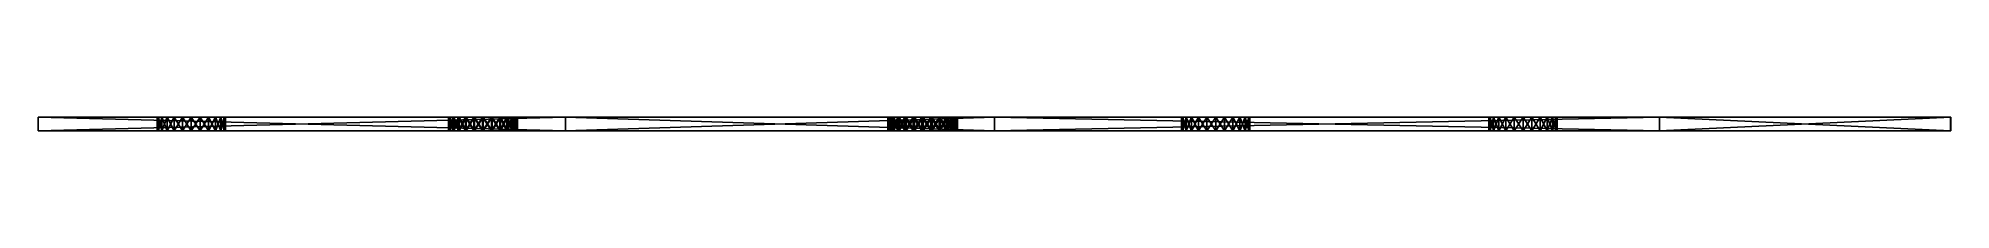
# Model space of a CAD drawing. Header units: metres. Extents: x -11 to 129, y 0 to 1.
import ezdxf

# ---------------------------------------------------------------- set-up
doc = ezdxf.new("R2010")
doc.units = ezdxf.units.M

msp = doc.modelspace()

# ---------------------------------------------------------------- linework, layer by layer
at = {"layer": 'STL2DXF'}
for points in [[(-11.20671, 0, -30.71238), (27.39508, 0, -12.73462), (-11.20671, 1, -30.71238)], [(-11.20671, 1, -30.71238), (27.39508, 0, -12.73462), (27.39508, 1, -12.73462)], [(-11.20504, 0, -31.36999), (-11.20671, 0, -30.71238), (-11.20504, 1, -31.36999)], [(-11.20504, 1, -31.36999), (-11.20671, 0, -30.71238), (-11.20671, 1, -30.71238)], [(-11.20504, 1, -31.36999), (-11.20671, 1, -30.71238), (-2.5, 1, -31.01408)], [(-2.5, 1, -31.01408), (-11.20671, 1, -30.71238), (-2.414815, 1, -30.36703)], [(-2.414815, 1, -30.36703), (-11.20671, 1, -30.71238), (-2.165064, 1, -29.76408)], [(-2.165064, 1, -29.76408), (-11.20671, 1, -30.71238), (-1.767767, 1, -29.24631)], [(-1.767767, 1, -29.24631), (-11.20671, 1, -30.71238), (-1.25, 1, -28.84902)], [(-1.25, 1, -28.84902), (-11.20671, 1, -30.71238), (-0.647048, 1, -28.59927)], [(-0.647048, 1, -28.59927), (-11.20671, 1, -30.71238), (27.39508, 1, -12.73462)], [(-11.20671, 0, -30.71238), (-0.647048, 0, -28.59927), (27.39508, 0, -12.73462)], [(-11.20671, 0, -30.71238), (-1.25, 0, -28.84902), (-0.647048, 0, -28.59927)], [(-11.20671, 0, -30.71238), (-1.767767, 0, -29.24631), (-1.25, 0, -28.84902)], [(-11.20671, 0, -30.71238), (-2.165064, 0, -29.76408), (-1.767767, 0, -29.24631)], [(-11.20671, 0, -30.71238), (-2.414815, 0, -30.36703), (-2.165064, 0, -29.76408)], [(-11.20671, 0, -30.71238), (-2.5, 0, -31.01408), (-2.414815, 0, -30.36703)], [(-11.20671, 0, -30.71238), (-11.20504, 0, -31.36999), (-2.5, 0, -31.01408)], [(27.39675, 0, -49.34775), (-11.20504, 0, -31.36999), (27.39675, 1, -49.34775)], [(27.39675, 1, -49.34775), (-11.20504, 0, -31.36999), (-11.20504, 1, -31.36999)], [(-11.20504, 1, -31.36999), (-0.647048, 1, -33.4289), (27.39675, 1, -49.34775)], [(-11.20504, 1, -31.36999), (-1.25, 1, -33.17915), (-0.647048, 1, -33.4289)], [(-11.20504, 1, -31.36999), (-1.767767, 1, -32.78185), (-1.25, 1, -33.17915)], [(-11.20504, 1, -31.36999), (-2.165064, 1, -32.26408), (-1.767767, 1, -32.78185)], [(-11.20504, 1, -31.36999), (-2.414815, 1, -31.66113), (-2.165064, 1, -32.26408)], [(-11.20504, 1, -31.36999), (-2.5, 1, -31.01408), (-2.414815, 1, -31.66113)], [(-2.5, 0, -31.01408), (-11.20504, 0, -31.36999), (-2.414815, 0, -31.66113)], [(-2.414815, 0, -31.66113), (-11.20504, 0, -31.36999), (-2.165064, 0, -32.26408)], [(-2.165064, 0, -32.26408), (-11.20504, 0, -31.36999), (-1.767767, 0, -32.78185)], [(-1.767767, 0, -32.78185), (-11.20504, 0, -31.36999), (-1.25, 0, -33.17915)], [(-1.25, 0, -33.17915), (-11.20504, 0, -31.36999), (-0.647048, 0, -33.4289)], [(-0.647048, 0, -33.4289), (-11.20504, 0, -31.36999), (27.39675, 0, -49.34775)], [(-2.414815, 1, -30.36703), (-2.414815, 0, -30.36703), (-2.5, 1, -31.01408)], [(-2.5, 0, -31.01408), (-2.414815, 1, -31.66113), (-2.5, 1, -31.01408)], [(-2.414815, 0, -30.36703), (-2.5, 0, -31.01408), (-2.5, 1, -31.01408)], [(-2.414815, 0, -31.66113), (-2.414815, 1, -31.66113), (-2.5, 0, -31.01408)], [(-2.414815, 1, -30.36703), (-2.165064, 0, -29.76408), (-2.414815, 0, -30.36703)], [(-2.414815, 1, -30.36703), (-2.165064, 1, -29.76408), (-2.165064, 0, -29.76408)], [(-2.414815, 0, -31.66113), (-2.165064, 1, -32.26408), (-2.414815, 1, -31.66113)], [(-2.165064, 0, -32.26408), (-2.165064, 1, -32.26408), (-2.414815, 0, -31.66113)], [(-2.165064, 0, -29.76408), (-2.165064, 1, -29.76408), (-1.767767, 0, -29.24631)], [(-1.767767, 0, -29.24631), (-2.165064, 1, -29.76408), (-1.767767, 1, -29.24631)], [(-2.165064, 0, -32.26408), (-1.767767, 1, -32.78185), (-2.165064, 1, -32.26408)], [(-1.767767, 0, -32.78185), (-1.767767, 1, -32.78185), (-2.165064, 0, -32.26408)], [(-1.25, 0, -28.84902), (-1.767767, 1, -29.24631), (-1.25, 1, -28.84902)], [(-1.767767, 0, -32.78185), (-1.25, 1, -33.17915), (-1.767767, 1, -32.78185)], [(-1.767767, 0, -29.24631), (-1.767767, 1, -29.24631), (-1.25, 0, -28.84902)], [(-1.25, 0, -33.17915), (-1.25, 1, -33.17915), (-1.767767, 0, -32.78185)], [(-0.647048, 0, -28.59927), (-1.25, 1, -28.84902), (-0.647048, 1, -28.59927)], [(-1.25, 0, -33.17915), (-0.647048, 1, -33.4289), (-1.25, 1, -33.17915)], [(-1.25, 0, -28.84902), (-1.25, 1, -28.84902), (-0.647048, 0, -28.59927)], [(-0.647048, 0, -33.4289), (-0.647048, 1, -33.4289), (-1.25, 0, -33.17915)], [(0, 0, -28.51408), (-0.647048, 1, -28.59927), (0, 1, -28.51408)], [(-0.647048, 0, -33.4289), (0, 1, -33.51408), (-0.647048, 1, -33.4289)], [(-0.647048, 0, -28.59927), (-0.647048, 1, -28.59927), (0, 0, -28.51408)], [(0, 0, -33.51408), (0, 1, -33.51408), (-0.647048, 0, -33.4289)], [(20.08048, 1, -19.92937), (-0.647048, 1, -28.59927), (27.39508, 1, -12.73462)], [(20.08048, 1, -19.92937), (19.56271, 1, -20.32667), (-0.647048, 1, -28.59927)], [(-0.647048, 1, -28.59927), (19.56271, 1, -20.32667), (0, 1, -28.51408)], [(0, 1, -33.51408), (19.60945, 1, -42.24779), (-0.647048, 1, -33.4289)], [(-0.647048, 1, -33.4289), (19.60945, 1, -42.24779), (20.12721, 1, -42.64509)], [(-0.647048, 1, -33.4289), (20.12721, 1, -42.64509), (27.39675, 1, -49.34775)], [(0, 0, -33.51408), (-0.647048, 0, -33.4289), (19.60945, 0, -42.24779)], [(19.60945, 0, -42.24779), (-0.647048, 0, -33.4289), (20.12721, 0, -42.64509)], [(20.12721, 0, -42.64509), (-0.647048, 0, -33.4289), (27.39675, 0, -49.34775)], [(-0.647048, 0, -28.59927), (19.56271, 0, -20.32667), (20.08048, 0, -19.92937)], [(0, 0, -28.51408), (19.56271, 0, -20.32667), (-0.647048, 0, -28.59927)], [(-0.647048, 0, -28.59927), (20.08048, 0, -19.92937), (27.39508, 0, -12.73462)], [(0.647048, 0, -28.59927), (0, 1, -28.51408), (0.647048, 1, -28.59927)], [(0, 0, -33.51408), (0.647048, 1, -33.4289), (0, 1, -33.51408)], [(0, 0, -28.51408), (0, 1, -28.51408), (0.647048, 0, -28.59927)], [(0.647048, 0, -33.4289), (0.647048, 1, -33.4289), (0, 0, -33.51408)], [(0, 1, -28.51408), (19.56271, 1, -20.32667), (19.16542, 1, -20.84443)], [(18.91567, 1, -21.44739), (0, 1, -28.51408), (19.16542, 1, -20.84443)], [(18.91567, 1, -21.44739), (0.647048, 1, -28.59927), (0, 1, -28.51408)], [(19.21215, 1, -41.73003), (0, 1, -33.51408), (18.9624, 1, -41.12707)], [(19.21215, 1, -41.73003), (19.60945, 1, -42.24779), (0, 1, -33.51408)], [(0, 1, -33.51408), (0.647048, 1, -33.4289), (18.9624, 1, -41.12707)], [(0, 0, -33.51408), (18.9624, 0, -41.12707), (0.647048, 0, -33.4289)], [(0, 0, -33.51408), (19.21215, 0, -41.73003), (18.9624, 0, -41.12707)], [(0, 0, -33.51408), (19.60945, 0, -42.24779), (19.21215, 0, -41.73003)], [(18.91567, 0, -21.44739), (0, 0, -28.51408), (0.647048, 0, -28.59927)], [(18.91567, 0, -21.44739), (19.16542, 0, -20.84443), (0, 0, -28.51408)], [(0, 0, -28.51408), (19.16542, 0, -20.84443), (19.56271, 0, -20.32667)], [(1.25, 0, -28.84902), (0.647048, 1, -28.59927), (1.25, 1, -28.84902)], [(0.647048, 0, -33.4289), (1.25, 1, -33.17915), (0.647048, 1, -33.4289)], [(0.647048, 0, -28.59927), (0.647048, 1, -28.59927), (1.25, 0, -28.84902)], [(1.25, 0, -33.17915), (1.25, 1, -33.17915), (0.647048, 0, -33.4289)], [(18.91567, 1, -21.44739), (18.83048, 1, -22.09443), (0.647048, 1, -28.59927)], [(0.647048, 1, -28.59927), (18.83048, 1, -22.09443), (18.91567, 1, -22.74148)], [(18.9624, 1, -39.83298), (18.87721, 1, -40.48003), (0.647048, 1, -33.4289)], [(1.25, 1, -33.17915), (18.9624, 1, -39.83298), (0.647048, 1, -33.4289)], [(0.647048, 1, -28.59927), (18.91567, 1, -22.74148), (1.25, 1, -28.84902)], [(18.9624, 1, -41.12707), (0.647048, 1, -33.4289), (18.87721, 1, -40.48003)], [(18.9624, 0, -41.12707), (18.87721, 0, -40.48003), (0.647048, 0, -33.4289)], [(0.647048, 0, -28.59927), (18.91567, 0, -22.74148), (18.83048, 0, -22.09443)], [(18.91567, 0, -21.44739), (0.647048, 0, -28.59927), (18.83048, 0, -22.09443)], [(1.25, 0, -28.84902), (18.91567, 0, -22.74148), (0.647048, 0, -28.59927)], [(1.25, 0, -33.17915), (0.647048, 0, -33.4289), (18.9624, 0, -39.83298)], [(18.9624, 0, -39.83298), (0.647048, 0, -33.4289), (18.87721, 0, -40.48003)], [(1.767767, 0, -29.24631), (1.25, 1, -28.84902), (1.767767, 1, -29.24631)], [(1.25, 0, -33.17915), (1.767767, 1, -32.78185), (1.25, 1, -33.17915)], [(1.25, 0, -28.84902), (1.25, 1, -28.84902), (1.767767, 0, -29.24631)], [(1.767767, 0, -32.78185), (1.767767, 1, -32.78185), (1.25, 0, -33.17915)], [(1.25, 1, -28.84902), (18.91567, 1, -22.74148), (19.16542, 1, -23.34443)], [(1.25, 1, -33.17915), (19.21215, 1, -39.23003), (18.9624, 1, -39.83298)], [(1.25, 1, -33.17915), (19.60945, 1, -38.71226), (19.21215, 1, -39.23003)], [(1.25, 1, -33.17915), (1.767767, 1, -32.78185), (19.60945, 1, -38.71226)], [(1.25, 1, -28.84902), (19.16542, 1, -23.34443), (1.767767, 1, -29.24631)], [(19.21215, 0, -39.23003), (1.25, 0, -33.17915), (18.9624, 0, -39.83298)], [(19.21215, 0, -39.23003), (19.60945, 0, -38.71226), (1.25, 0, -33.17915)], [(1.25, 0, -33.17915), (19.60945, 0, -38.71226), (1.767767, 0, -32.78185)], [(1.25, 0, -28.84902), (19.16542, 0, -23.34443), (18.91567, 0, -22.74148)], [(1.767767, 0, -29.24631), (19.16542, 0, -23.34443), (1.25, 0, -28.84902)], [(2.165064, 0, -29.76408), (1.767767, 1, -29.24631), (2.165064, 1, -29.76408)], [(1.767767, 0, -32.78185), (2.165064, 1, -32.26408), (1.767767, 1, -32.78185)], [(1.767767, 0, -29.24631), (1.767767, 1, -29.24631), (2.165064, 0, -29.76408)], [(2.165064, 0, -32.26408), (2.165064, 1, -32.26408), (1.767767, 0, -32.78185)], [(1.767767, 1, -29.24631), (19.16542, 1, -23.34443), (19.56271, 1, -23.8622)], [(2.165064, 1, -32.26408), (20.12721, 1, -38.31496), (1.767767, 1, -32.78185)], [(19.60945, 1, -38.71226), (1.767767, 1, -32.78185), (20.12721, 1, -38.31496)], [(1.767767, 1, -29.24631), (19.56271, 1, -23.8622), (2.165064, 1, -29.76408)], [(1.767767, 0, -32.78185), (19.60945, 0, -38.71226), (20.12721, 0, -38.31496)], [(2.165064, 0, -32.26408), (1.767767, 0, -32.78185), (20.12721, 0, -38.31496)], [(1.767767, 0, -29.24631), (19.56271, 0, -23.8622), (19.16542, 0, -23.34443)], [(2.165064, 0, -29.76408), (19.56271, 0, -23.8622), (1.767767, 0, -29.24631)], [(2.414815, 0, -30.36703), (2.165064, 1, -29.76408), (2.414815, 1, -30.36703)], [(2.165064, 0, -32.26408), (2.414815, 1, -31.66113), (2.165064, 1, -32.26408)], [(2.165064, 0, -29.76408), (2.165064, 1, -29.76408), (2.414815, 0, -30.36703)], [(2.414815, 0, -31.66113), (2.414815, 1, -31.66113), (2.165064, 0, -32.26408)], [(2.165064, 1, -29.76408), (19.56271, 1, -23.8622), (20.08048, 1, -24.2595)], [(2.165064, 1, -32.26408), (2.414815, 1, -31.66113), (20.12721, 1, -38.31496)], [(2.165064, 1, -29.76408), (20.08048, 1, -24.2595), (2.414815, 1, -30.36703)], [(2.165064, 0, -32.26408), (20.12721, 0, -38.31496), (2.414815, 0, -31.66113)], [(2.165064, 0, -29.76408), (20.08048, 0, -24.2595), (19.56271, 0, -23.8622)], [(2.414815, 0, -30.36703), (20.08048, 0, -24.2595), (2.165064, 0, -29.76408)], [(2.5, 0, -31.01408), (2.414815, 1, -30.36703), (2.5, 1, -31.01408)], [(2.414815, 0, -31.66113), (2.5, 1, -31.01408), (2.414815, 1, -31.66113)], [(2.414815, 0, -30.36703), (2.414815, 1, -30.36703), (2.5, 0, -31.01408)], [(2.5, 0, -31.01408), (2.5, 1, -31.01408), (2.414815, 0, -31.66113)], [(2.414815, 1, -30.36703), (20.08048, 1, -24.2595), (20.68343, 1, -24.50925)], [(2.414815, 1, -31.66113), (20.73017, 1, -38.06521), (20.12721, 1, -38.31496)], [(2.5, 1, -31.01408), (20.73017, 1, -38.06521), (2.414815, 1, -31.66113)], [(2.5, 1, -31.01408), (2.414815, 1, -30.36703), (20.68343, 1, -24.50925)], [(20.12721, 0, -38.31496), (20.73017, 0, -38.06521), (2.414815, 0, -31.66113)], [(2.414815, 0, -31.66113), (20.73017, 0, -38.06521), (2.5, 0, -31.01408)], [(2.414815, 0, -30.36703), (20.68343, 0, -24.50925), (20.08048, 0, -24.2595)], [(2.5, 0, -31.01408), (20.68343, 0, -24.50925), (2.414815, 0, -30.36703)], [(2.5, 1, -31.01408), (20.68343, 1, -24.50925), (20.73017, 1, -38.06521)], [(2.5, 0, -31.01408), (20.73017, 0, -38.06521), (20.68343, 0, -24.50925)], [(18.91567, 1, -21.44739), (18.91567, 0, -21.44739), (18.83048, 1, -22.09443)], [(18.83048, 0, -22.09443), (18.91567, 1, -22.74148), (18.83048, 1, -22.09443)], [(18.91567, 0, -21.44739), (18.83048, 0, -22.09443), (18.83048, 1, -22.09443)], [(18.91567, 0, -22.74148), (18.91567, 1, -22.74148), (18.83048, 0, -22.09443)], [(18.9624, 1, -39.83298), (18.9624, 0, -39.83298), (18.87721, 1, -40.48003)], [(18.87721, 0, -40.48003), (18.9624, 1, -41.12707), (18.87721, 1, -40.48003)], [(18.9624, 0, -39.83298), (18.87721, 0, -40.48003), (18.87721, 1, -40.48003)], [(18.9624, 0, -41.12707), (18.9624, 1, -41.12707), (18.87721, 0, -40.48003)], [(18.91567, 1, -21.44739), (19.16542, 0, -20.84443), (18.91567, 0, -21.44739)], [(18.91567, 1, -21.44739), (19.16542, 1, -20.84443), (19.16542, 0, -20.84443)], [(18.91567, 0, -22.74148), (19.16542, 1, -23.34443), (18.91567, 1, -22.74148)], [(19.16542, 0, -23.34443), (19.16542, 1, -23.34443), (18.91567, 0, -22.74148)], [(18.9624, 1, -39.83298), (19.21215, 0, -39.23003), (18.9624, 0, -39.83298)], [(18.9624, 1, -39.83298), (19.21215, 1, -39.23003), (19.21215, 0, -39.23003)], [(18.9624, 0, -41.12707), (19.21215, 1, -41.73003), (18.9624, 1, -41.12707)], [(19.21215, 0, -41.73003), (19.21215, 1, -41.73003), (18.9624, 0, -41.12707)], [(19.16542, 0, -20.84443), (19.16542, 1, -20.84443), (19.56271, 0, -20.32667)], [(19.56271, 0, -20.32667), (19.16542, 1, -20.84443), (19.56271, 1, -20.32667)], [(19.16542, 0, -23.34443), (19.56271, 1, -23.8622), (19.16542, 1, -23.34443)], [(19.56271, 0, -23.8622), (19.56271, 1, -23.8622), (19.16542, 0, -23.34443)], [(19.21215, 0, -39.23003), (19.21215, 1, -39.23003), (19.60945, 0, -38.71226)], [(19.60945, 0, -38.71226), (19.21215, 1, -39.23003), (19.60945, 1, -38.71226)], [(19.21215, 0, -41.73003), (19.60945, 1, -42.24779), (19.21215, 1, -41.73003)], [(19.60945, 0, -42.24779), (19.60945, 1, -42.24779), (19.21215, 0, -41.73003)], [(20.08048, 0, -19.92937), (19.56271, 1, -20.32667), (20.08048, 1, -19.92937)], [(19.56271, 0, -23.8622), (20.08048, 1, -24.2595), (19.56271, 1, -23.8622)], [(19.56271, 0, -20.32667), (19.56271, 1, -20.32667), (20.08048, 0, -19.92937)], [(20.08048, 0, -24.2595), (20.08048, 1, -24.2595), (19.56271, 0, -23.8622)], [(20.12721, 0, -38.31496), (19.60945, 1, -38.71226), (20.12721, 1, -38.31496)], [(19.60945, 0, -42.24779), (20.12721, 1, -42.64509), (19.60945, 1, -42.24779)], [(19.60945, 0, -38.71226), (19.60945, 1, -38.71226), (20.12721, 0, -38.31496)], [(20.12721, 0, -42.64509), (20.12721, 1, -42.64509), (19.60945, 0, -42.24779)], [(20.68343, 0, -19.67962), (20.08048, 1, -19.92937), (20.68343, 1, -19.67962)], [(20.08048, 0, -24.2595), (20.68343, 1, -24.50925), (20.08048, 1, -24.2595)], [(20.08048, 0, -19.92937), (20.08048, 1, -19.92937), (20.68343, 0, -19.67962)], [(20.68343, 0, -24.50925), (20.68343, 1, -24.50925), (20.08048, 0, -24.2595)], [(20.08048, 1, -19.92937), (27.39508, 1, -12.73462), (20.68343, 1, -19.67962)], [(27.39508, 0, -12.73462), (20.08048, 0, -19.92937), (20.68343, 0, -19.67962)], [(20.73017, 0, -38.06521), (20.12721, 1, -38.31496), (20.73017, 1, -38.06521)], [(20.12721, 0, -42.64509), (20.73017, 1, -42.89484), (20.12721, 1, -42.64509)], [(20.12721, 0, -38.31496), (20.12721, 1, -38.31496), (20.73017, 0, -38.06521)], [(20.73017, 0, -42.89484), (20.73017, 1, -42.89484), (20.12721, 0, -42.64509)], [(27.39675, 1, -49.34775), (20.12721, 1, -42.64509), (20.73017, 1, -42.89484)], [(20.73017, 0, -42.89484), (20.12721, 0, -42.64509), (27.39675, 0, -49.34775)], [(21.33048, 0, -19.59443), (20.68343, 1, -19.67962), (21.33048, 1, -19.59443)], [(20.68343, 0, -24.50925), (21.33048, 1, -24.59443), (20.68343, 1, -24.50925)], [(20.68343, 0, -19.67962), (20.68343, 1, -19.67962), (21.33048, 0, -19.59443)], [(21.33048, 0, -24.59443), (21.33048, 1, -24.59443), (20.68343, 0, -24.50925)], [(27.39508, 1, -12.73462), (21.33048, 1, -19.59443), (20.68343, 1, -19.67962)], [(20.68343, 1, -24.50925), (21.33048, 1, -24.59443), (20.73017, 1, -38.06521)], [(21.33048, 0, -19.59443), (27.39508, 0, -12.73462), (20.68343, 0, -19.67962)], [(20.68343, 0, -24.50925), (20.73017, 0, -38.06521), (21.33048, 0, -24.59443)], [(21.37721, 0, -37.98003), (20.73017, 1, -38.06521), (21.37721, 1, -37.98003)], [(20.73017, 0, -42.89484), (21.37721, 1, -42.98003), (20.73017, 1, -42.89484)], [(20.73017, 0, -38.06521), (20.73017, 1, -38.06521), (21.37721, 0, -37.98003)], [(21.37721, 0, -42.98003), (21.37721, 1, -42.98003), (20.73017, 0, -42.89484)], [(21.37721, 1, -42.98003), (27.39675, 1, -49.34775), (20.73017, 1, -42.89484)], [(21.33048, 1, -24.59443), (21.37721, 1, -37.98003), (20.73017, 1, -38.06521)], [(20.73017, 0, -42.89484), (27.39675, 0, -49.34775), (21.37721, 0, -42.98003)], [(21.33048, 0, -24.59443), (20.73017, 0, -38.06521), (21.37721, 0, -37.98003)], [(21.97753, 0, -19.67962), (21.33048, 1, -19.59443), (21.97753, 1, -19.67962)], [(21.33048, 0, -24.59443), (21.97753, 1, -24.50925), (21.33048, 1, -24.59443)], [(21.33048, 0, -19.59443), (21.33048, 1, -19.59443), (21.97753, 0, -19.67962)], [(21.97753, 0, -24.50925), (21.97753, 1, -24.50925), (21.33048, 0, -24.59443)], [(21.97753, 1, -19.67962), (21.33048, 1, -19.59443), (27.39508, 1, -12.73462)], [(21.97753, 1, -24.50925), (21.37721, 1, -37.98003), (21.33048, 1, -24.59443)], [(21.33048, 0, -19.59443), (21.97753, 0, -19.67962), (27.39508, 0, -12.73462)], [(21.97753, 0, -24.50925), (21.33048, 0, -24.59443), (21.37721, 0, -37.98003)], [(22.02426, 0, -38.06521), (21.37721, 1, -37.98003), (22.02426, 1, -38.06521)], [(21.37721, 0, -42.98003), (22.02426, 1, -42.89484), (21.37721, 1, -42.98003)], [(21.37721, 0, -37.98003), (21.37721, 1, -37.98003), (22.02426, 0, -38.06521)], [(22.02426, 0, -42.89484), (22.02426, 1, -42.89484), (21.37721, 0, -42.98003)], [(21.37721, 1, -42.98003), (22.02426, 1, -42.89484), (27.39675, 1, -49.34775)], [(21.97753, 1, -24.50925), (22.02426, 1, -38.06521), (21.37721, 1, -37.98003)], [(22.02426, 0, -42.89484), (21.37721, 0, -42.98003), (27.39675, 0, -49.34775)], [(21.97753, 0, -24.50925), (21.37721, 0, -37.98003), (22.02426, 0, -38.06521)], [(22.58048, 0, -19.92937), (21.97753, 1, -19.67962), (22.58048, 1, -19.92937)], [(21.97753, 0, -24.50925), (22.58048, 1, -24.2595), (21.97753, 1, -24.50925)], [(21.97753, 0, -19.67962), (21.97753, 1, -19.67962), (22.58048, 0, -19.92937)], [(22.58048, 0, -24.2595), (22.58048, 1, -24.2595), (21.97753, 0, -24.50925)], [(27.39508, 1, -23.154), (27.39675, 1, -38.92837), (21.97753, 1, -24.50925)], [(22.58048, 1, -24.2595), (27.39508, 1, -23.154), (21.97753, 1, -24.50925)], [(21.97753, 1, -19.67962), (27.39508, 1, -12.73462), (22.58048, 1, -19.92937)], [(27.39675, 1, -38.92837), (22.02426, 1, -38.06521), (21.97753, 1, -24.50925)], [(27.39508, 0, -12.73462), (21.97753, 0, -19.67962), (22.58048, 0, -19.92937)], [(27.39508, 0, -23.154), (22.58048, 0, -24.2595), (21.97753, 0, -24.50925)], [(27.39675, 0, -38.92837), (21.97753, 0, -24.50925), (22.02426, 0, -38.06521)], [(21.97753, 0, -24.50925), (27.39675, 0, -38.92837), (27.39508, 0, -23.154)], [(22.62721, 0, -38.31496), (22.02426, 1, -38.06521), (22.62721, 1, -38.31496)], [(22.02426, 0, -42.89484), (22.62721, 1, -42.64509), (22.02426, 1, -42.89484)], [(22.02426, 0, -38.06521), (22.02426, 1, -38.06521), (22.62721, 0, -38.31496)], [(22.62721, 0, -42.64509), (22.62721, 1, -42.64509), (22.02426, 0, -42.89484)], [(27.39675, 1, -49.34775), (22.02426, 1, -42.89484), (22.62721, 1, -42.64509)], [(27.39675, 1, -38.92837), (22.62721, 1, -38.31496), (22.02426, 1, -38.06521)], [(22.62721, 0, -38.31496), (27.39675, 0, -38.92837), (22.02426, 0, -38.06521)], [(22.02426, 0, -42.89484), (27.39675, 0, -49.34775), (22.62721, 0, -42.64509)], [(23.09825, 0, -20.32667), (22.58048, 1, -19.92937), (23.09825, 1, -20.32667)], [(22.58048, 0, -24.2595), (23.09825, 1, -23.8622), (22.58048, 1, -24.2595)], [(22.58048, 0, -19.92937), (22.58048, 1, -19.92937), (23.09825, 0, -20.32667)], [(23.09825, 0, -23.8622), (23.09825, 1, -23.8622), (22.58048, 0, -24.2595)], [(22.58048, 1, -24.2595), (23.09825, 1, -23.8622), (27.39508, 1, -23.154)], [(27.39508, 1, -12.73462), (23.09825, 1, -20.32667), (22.58048, 1, -19.92937)], [(23.09825, 0, -20.32667), (27.39508, 0, -12.73462), (22.58048, 0, -19.92937)], [(23.09825, 0, -23.8622), (22.58048, 0, -24.2595), (27.39508, 0, -23.154)], [(23.14498, 0, -38.71226), (22.62721, 1, -38.31496), (23.14498, 1, -38.71226)], [(22.62721, 0, -42.64509), (23.14498, 1, -42.24779), (22.62721, 1, -42.64509)], [(22.62721, 0, -38.31496), (22.62721, 1, -38.31496), (23.14498, 0, -38.71226)], [(23.14498, 0, -42.24779), (23.14498, 1, -42.24779), (22.62721, 0, -42.64509)], [(23.14498, 1, -42.24779), (27.39675, 1, -49.34775), (22.62721, 1, -42.64509)], [(23.14498, 1, -38.71226), (22.62721, 1, -38.31496), (27.39675, 1, -38.92837)], [(22.62721, 0, -38.31496), (23.14498, 0, -38.71226), (27.39675, 0, -38.92837)], [(27.39675, 0, -49.34775), (23.14498, 0, -42.24779), (22.62721, 0, -42.64509)], [(23.49554, 0, -20.84443), (23.09825, 1, -20.32667), (23.49554, 1, -20.84443)], [(23.09825, 0, -23.8622), (23.49554, 1, -23.34443), (23.09825, 1, -23.8622)], [(23.09825, 0, -20.32667), (23.09825, 1, -20.32667), (23.49554, 0, -20.84443)], [(23.49554, 0, -23.34443), (23.49554, 1, -23.34443), (23.09825, 0, -23.8622)], [(27.39508, 1, -23.154), (23.09825, 1, -23.8622), (23.49554, 1, -23.34443)], [(23.49554, 1, -20.84443), (23.09825, 1, -20.32667), (27.39508, 1, -23.154)], [(27.39508, 1, -23.154), (23.09825, 1, -20.32667), (27.39508, 1, -12.73462)], [(23.09825, 0, -20.32667), (27.39508, 0, -23.154), (27.39508, 0, -12.73462)], [(23.09825, 0, -20.32667), (23.49554, 0, -20.84443), (27.39508, 0, -23.154)], [(23.09825, 0, -23.8622), (27.39508, 0, -23.154), (23.49554, 0, -23.34443)], [(23.54228, 0, -39.23003), (23.14498, 1, -38.71226), (23.54228, 1, -39.23003)], [(23.14498, 0, -42.24779), (23.54228, 1, -41.73003), (23.14498, 1, -42.24779)], [(23.14498, 0, -38.71226), (23.14498, 1, -38.71226), (23.54228, 0, -39.23003)], [(23.54228, 0, -41.73003), (23.54228, 1, -41.73003), (23.14498, 0, -42.24779)], [(23.14498, 1, -42.24779), (23.54228, 1, -41.73003), (27.39675, 1, -49.34775)], [(23.14498, 1, -38.71226), (27.39675, 1, -38.92837), (23.54228, 1, -39.23003)], [(27.39675, 0, -38.92837), (23.14498, 0, -38.71226), (23.54228, 0, -39.23003)], [(23.54228, 0, -41.73003), (23.14498, 0, -42.24779), (27.39675, 0, -49.34775)], [(23.7453, 0, -21.44739), (23.49554, 1, -20.84443), (23.7453, 1, -21.44739)], [(23.49554, 0, -23.34443), (23.7453, 1, -22.74148), (23.49554, 1, -23.34443)], [(23.49554, 0, -20.84443), (23.49554, 1, -20.84443), (23.7453, 0, -21.44739)], [(23.7453, 0, -22.74148), (23.7453, 1, -22.74148), (23.49554, 0, -23.34443)], [(23.7453, 1, -22.74148), (27.39508, 1, -23.154), (23.49554, 1, -23.34443)], [(23.49554, 1, -20.84443), (27.39508, 1, -23.154), (23.7453, 1, -21.44739)], [(27.39508, 0, -23.154), (23.49554, 0, -20.84443), (23.7453, 0, -21.44739)], [(27.39508, 0, -23.154), (23.7453, 0, -22.74148), (23.49554, 0, -23.34443)], [(23.79203, 0, -39.83298), (23.54228, 1, -39.23003), (23.79203, 1, -39.83298)], [(23.54228, 0, -41.73003), (23.79203, 1, -41.12707), (23.54228, 1, -41.73003)], [(23.54228, 0, -39.23003), (23.54228, 1, -39.23003), (23.79203, 0, -39.83298)], [(23.79203, 0, -41.12707), (23.79203, 1, -41.12707), (23.54228, 0, -41.73003)], [(27.39675, 1, -49.34775), (23.54228, 1, -41.73003), (27.39675, 1, -38.92837)], [(27.39675, 1, -38.92837), (23.54228, 1, -41.73003), (23.79203, 1, -41.12707)], [(27.39675, 1, -38.92837), (23.79203, 1, -39.83298), (23.54228, 1, -39.23003)], [(23.79203, 0, -39.83298), (27.39675, 0, -38.92837), (23.54228, 0, -39.23003)], [(23.54228, 0, -41.73003), (27.39675, 0, -38.92837), (23.79203, 0, -41.12707)], [(23.54228, 0, -41.73003), (27.39675, 0, -49.34775), (27.39675, 0, -38.92837)], [(23.83048, 0, -22.09443), (23.7453, 1, -21.44739), (23.83048, 1, -22.09443)], [(23.7453, 0, -22.74148), (23.83048, 1, -22.09443), (23.7453, 1, -22.74148)], [(23.7453, 0, -21.44739), (23.7453, 1, -21.44739), (23.83048, 0, -22.09443)], [(23.83048, 0, -22.09443), (23.83048, 1, -22.09443), (23.7453, 0, -22.74148)], [(23.7453, 1, -22.74148), (23.83048, 1, -22.09443), (27.39508, 1, -23.154)], [(27.39508, 1, -23.154), (23.83048, 1, -22.09443), (23.7453, 1, -21.44739)], [(23.83048, 0, -22.09443), (27.39508, 0, -23.154), (23.7453, 0, -21.44739)], [(23.83048, 0, -22.09443), (23.7453, 0, -22.74148), (27.39508, 0, -23.154)], [(23.87721, 0, -40.48003), (23.79203, 1, -39.83298), (23.87721, 1, -40.48003)], [(23.79203, 0, -41.12707), (23.87721, 1, -40.48003), (23.79203, 1, -41.12707)], [(23.79203, 0, -39.83298), (23.79203, 1, -39.83298), (23.87721, 0, -40.48003)], [(23.87721, 0, -40.48003), (23.87721, 1, -40.48003), (23.79203, 0, -41.12707)], [(23.87721, 1, -40.48003), (27.39675, 1, -38.92837), (23.79203, 1, -41.12707)], [(23.87721, 1, -40.48003), (23.79203, 1, -39.83298), (27.39675, 1, -38.92837)], [(23.79203, 0, -39.83298), (23.87721, 0, -40.48003), (27.39675, 0, -38.92837)], [(27.39675, 0, -38.92837), (23.87721, 0, -40.48003), (23.79203, 0, -41.12707)], [(27.39508, 0, -23.154), (58.79329, 0, -1.664614), (27.39508, 1, -23.154)], [(27.39508, 1, -23.154), (58.79329, 0, -1.664614), (58.79329, 1, -1.664614)], [(27.39508, 0, -12.73462), (27.39508, 0, -23.154), (27.39508, 1, -12.73462)], [(27.39508, 1, -12.73462), (27.39508, 0, -23.154), (27.39508, 1, -23.154)], [(51.07922, 1, -12.08624), (50.99404, 1, -12.73329), (27.39508, 1, -23.154)], [(51.32897, 1, -11.48329), (27.39508, 1, -23.154), (51.72627, 1, -10.96552)], [(51.32897, 1, -11.48329), (51.07922, 1, -12.08624), (27.39508, 1, -23.154)], [(50.99404, 1, -12.73329), (51.07922, 1, -13.38034), (27.39508, 1, -23.154)], [(27.39508, 1, -23.154), (51.07922, 1, -13.38034), (51.32897, 1, -13.98329)], [(51.72627, 1, -14.50106), (27.39508, 1, -23.154), (51.32897, 1, -13.98329)], [(51.72627, 1, -14.50106), (52.24404, 1, -14.89836), (27.39508, 1, -23.154)], [(27.39508, 1, -23.154), (52.24404, 1, -14.89836), (52.84699, 1, -15.14811)], [(53.49404, 1, -15.23329), (27.39508, 1, -23.154), (52.84699, 1, -15.14811)], [(53.49404, 1, -15.23329), (27.39675, 1, -38.92837), (27.39508, 1, -23.154)], [(51.72627, 1, -10.96552), (27.39508, 1, -23.154), (58.79329, 1, -1.664614)], [(51.07922, 0, -13.38034), (50.99404, 0, -12.73329), (27.39508, 0, -23.154)], [(51.32897, 0, -13.98329), (27.39508, 0, -23.154), (51.72627, 0, -14.50106)], [(51.32897, 0, -13.98329), (51.07922, 0, -13.38034), (27.39508, 0, -23.154)], [(50.99404, 0, -12.73329), (51.07922, 0, -12.08624), (27.39508, 0, -23.154)], [(27.39508, 0, -23.154), (51.07922, 0, -12.08624), (51.32897, 0, -11.48329)], [(51.72627, 0, -10.96552), (27.39508, 0, -23.154), (51.32897, 0, -11.48329)], [(51.72627, 0, -10.96552), (58.79329, 0, -1.664614), (27.39508, 0, -23.154)], [(27.39675, 0, -38.92837), (53.49404, 0, -15.23329), (27.39508, 0, -23.154)], [(53.49404, 0, -15.23329), (52.84699, 0, -15.14811), (27.39508, 0, -23.154)], [(27.39508, 0, -23.154), (52.84699, 0, -15.14811), (52.24404, 0, -14.89836)], [(51.72627, 0, -14.50106), (27.39508, 0, -23.154), (52.24404, 0, -14.89836)], [(27.39675, 0, -38.92837), (27.39675, 0, -49.34775), (27.39675, 1, -38.92837)], [(27.39675, 1, -38.92837), (27.39675, 0, -49.34775), (27.39675, 1, -49.34775)], [(58.79496, 0, -60.41776), (27.39675, 0, -38.92837), (58.79496, 1, -60.41776)], [(58.79496, 1, -60.41776), (27.39675, 0, -38.92837), (27.39675, 1, -38.92837)], [(51.82017, 1, -51.44531), (58.79496, 1, -60.41776), (27.39675, 1, -38.92837)], [(51.42288, 1, -50.92754), (27.39675, 1, -38.92837), (51.17313, 1, -50.32459)], [(51.42288, 1, -50.92754), (51.82017, 1, -51.44531), (27.39675, 1, -38.92837)], [(53.49404, 1, -15.23329), (53.58794, 1, -47.17754), (27.39675, 1, -38.92837)], [(51.17313, 1, -49.03049), (51.08794, 1, -49.67754), (27.39675, 1, -38.92837)], [(51.42288, 1, -48.42754), (27.39675, 1, -38.92837), (51.82017, 1, -47.90977)], [(51.42288, 1, -48.42754), (51.17313, 1, -49.03049), (27.39675, 1, -38.92837)], [(51.08794, 1, -49.67754), (51.17313, 1, -50.32459), (27.39675, 1, -38.92837)], [(53.58794, 1, -47.17754), (52.94089, 1, -47.26273), (27.39675, 1, -38.92837)], [(27.39675, 1, -38.92837), (52.94089, 1, -47.26273), (52.33794, 1, -47.51248)], [(51.82017, 1, -47.90977), (27.39675, 1, -38.92837), (52.33794, 1, -47.51248)], [(53.58794, 0, -47.17754), (53.49404, 0, -15.23329), (27.39675, 0, -38.92837)], [(52.94089, 0, -47.26273), (27.39675, 0, -38.92837), (52.33794, 0, -47.51248)], [(52.94089, 0, -47.26273), (53.58794, 0, -47.17754), (27.39675, 0, -38.92837)], [(51.17313, 0, -50.32459), (51.08794, 0, -49.67754), (27.39675, 0, -38.92837)], [(51.42288, 0, -50.92754), (27.39675, 0, -38.92837), (51.82017, 0, -51.44531)], [(51.42288, 0, -50.92754), (51.17313, 0, -50.32459), (27.39675, 0, -38.92837)], [(51.08794, 0, -49.67754), (51.17313, 0, -49.03049), (27.39675, 0, -38.92837)], [(27.39675, 0, -38.92837), (51.17313, 0, -49.03049), (51.42288, 0, -48.42754)], [(51.82017, 0, -47.90977), (27.39675, 0, -38.92837), (51.42288, 0, -48.42754)], [(51.82017, 0, -47.90977), (52.33794, 0, -47.51248), (27.39675, 0, -38.92837)], [(51.82017, 0, -51.44531), (27.39675, 0, -38.92837), (58.79496, 0, -60.41776)], [(51.07922, 1, -12.08624), (51.07922, 0, -12.08624), (50.99404, 1, -12.73329)], [(50.99404, 0, -12.73329), (51.07922, 1, -13.38034), (50.99404, 1, -12.73329)], [(51.07922, 0, -12.08624), (50.99404, 0, -12.73329), (50.99404, 1, -12.73329)], [(51.07922, 0, -13.38034), (51.07922, 1, -13.38034), (50.99404, 0, -12.73329)], [(51.07922, 1, -12.08624), (51.32897, 0, -11.48329), (51.07922, 0, -12.08624)], [(51.07922, 1, -12.08624), (51.32897, 1, -11.48329), (51.32897, 0, -11.48329)], [(51.07922, 0, -13.38034), (51.32897, 1, -13.98329), (51.07922, 1, -13.38034)], [(51.32897, 0, -13.98329), (51.32897, 1, -13.98329), (51.07922, 0, -13.38034)], [(51.17313, 1, -49.03049), (51.17313, 0, -49.03049), (51.08794, 1, -49.67754)], [(51.08794, 0, -49.67754), (51.17313, 1, -50.32459), (51.08794, 1, -49.67754)], [(51.17313, 0, -49.03049), (51.08794, 0, -49.67754), (51.08794, 1, -49.67754)], [(51.17313, 0, -50.32459), (51.17313, 1, -50.32459), (51.08794, 0, -49.67754)], [(51.17313, 1, -49.03049), (51.42288, 0, -48.42754), (51.17313, 0, -49.03049)], [(51.17313, 1, -49.03049), (51.42288, 1, -48.42754), (51.42288, 0, -48.42754)], [(51.17313, 0, -50.32459), (51.42288, 1, -50.92754), (51.17313, 1, -50.32459)], [(51.42288, 0, -50.92754), (51.42288, 1, -50.92754), (51.17313, 0, -50.32459)], [(51.32897, 0, -11.48329), (51.32897, 1, -11.48329), (51.72627, 0, -10.96552)], [(51.72627, 0, -10.96552), (51.32897, 1, -11.48329), (51.72627, 1, -10.96552)], [(51.32897, 0, -13.98329), (51.72627, 1, -14.50106), (51.32897, 1, -13.98329)], [(51.72627, 0, -14.50106), (51.72627, 1, -14.50106), (51.32897, 0, -13.98329)], [(51.42288, 0, -48.42754), (51.42288, 1, -48.42754), (51.82017, 0, -47.90977)], [(51.82017, 0, -47.90977), (51.42288, 1, -48.42754), (51.82017, 1, -47.90977)], [(51.42288, 0, -50.92754), (51.82017, 1, -51.44531), (51.42288, 1, -50.92754)], [(51.82017, 0, -51.44531), (51.82017, 1, -51.44531), (51.42288, 0, -50.92754)], [(52.24404, 0, -10.56823), (51.72627, 1, -10.96552), (52.24404, 1, -10.56823)], [(51.72627, 0, -14.50106), (52.24404, 1, -14.89836), (51.72627, 1, -14.50106)], [(51.72627, 0, -10.96552), (51.72627, 1, -10.96552), (52.24404, 0, -10.56823)], [(52.24404, 0, -14.89836), (52.24404, 1, -14.89836), (51.72627, 0, -14.50106)], [(51.72627, 1, -10.96552), (58.79329, 1, -1.664614), (52.24404, 1, -10.56823)], [(51.72627, 0, -10.96552), (52.24404, 0, -10.56823), (58.79329, 0, -1.664614)], [(52.33794, 0, -47.51248), (51.82017, 1, -47.90977), (52.33794, 1, -47.51248)], [(51.82017, 0, -51.44531), (52.33794, 1, -51.8426), (51.82017, 1, -51.44531)], [(51.82017, 0, -47.90977), (51.82017, 1, -47.90977), (52.33794, 0, -47.51248)], [(52.33794, 0, -51.8426), (52.33794, 1, -51.8426), (51.82017, 0, -51.44531)], [(52.33794, 1, -51.8426), (58.79496, 1, -60.41776), (51.82017, 1, -51.44531)], [(51.82017, 0, -51.44531), (58.79496, 0, -60.41776), (52.33794, 0, -51.8426)], [(52.84699, 0, -10.31848), (52.24404, 1, -10.56823), (52.84699, 1, -10.31848)], [(52.24404, 0, -14.89836), (52.84699, 1, -15.14811), (52.24404, 1, -14.89836)], [(52.24404, 0, -10.56823), (52.24404, 1, -10.56823), (52.84699, 0, -10.31848)], [(52.84699, 0, -15.14811), (52.84699, 1, -15.14811), (52.24404, 0, -14.89836)], [(58.79329, 1, -1.664614), (52.84699, 1, -10.31848), (52.24404, 1, -10.56823)], [(58.79329, 0, -1.664614), (52.24404, 0, -10.56823), (52.84699, 0, -10.31848)], [(52.94089, 0, -47.26273), (52.33794, 1, -47.51248), (52.94089, 1, -47.26273)], [(52.33794, 0, -51.8426), (52.94089, 1, -52.09236), (52.33794, 1, -51.8426)], [(52.33794, 0, -47.51248), (52.33794, 1, -47.51248), (52.94089, 0, -47.26273)], [(52.94089, 0, -52.09236), (52.94089, 1, -52.09236), (52.33794, 0, -51.8426)], [(52.94089, 1, -52.09236), (58.79496, 1, -60.41776), (52.33794, 1, -51.8426)], [(58.79496, 0, -60.41776), (52.94089, 0, -52.09236), (52.33794, 0, -51.8426)], [(53.49404, 0, -10.23329), (52.84699, 1, -10.31848), (53.49404, 1, -10.23329)], [(52.84699, 0, -15.14811), (53.49404, 1, -15.23329), (52.84699, 1, -15.14811)], [(52.84699, 0, -10.31848), (52.84699, 1, -10.31848), (53.49404, 0, -10.23329)], [(53.49404, 0, -15.23329), (53.49404, 1, -15.23329), (52.84699, 0, -15.14811)], [(53.49404, 1, -10.23329), (52.84699, 1, -10.31848), (58.79329, 1, -1.664614)], [(53.49404, 0, -10.23329), (58.79329, 0, -1.664614), (52.84699, 0, -10.31848)], [(53.58794, 0, -47.17754), (52.94089, 1, -47.26273), (53.58794, 1, -47.17754)], [(52.94089, 0, -52.09236), (53.58794, 1, -52.17754), (52.94089, 1, -52.09236)], [(52.94089, 0, -47.26273), (52.94089, 1, -47.26273), (53.58794, 0, -47.17754)], [(53.58794, 0, -52.17754), (53.58794, 1, -52.17754), (52.94089, 0, -52.09236)], [(53.58794, 1, -52.17754), (58.79496, 1, -60.41776), (52.94089, 1, -52.09236)], [(53.58794, 0, -52.17754), (52.94089, 0, -52.09236), (58.79496, 0, -60.41776)], [(54.14108, 0, -10.31848), (53.49404, 1, -10.23329), (54.14108, 1, -10.31848)], [(53.49404, 0, -15.23329), (54.14108, 1, -15.14811), (53.49404, 1, -15.23329)], [(53.49404, 0, -10.23329), (53.49404, 1, -10.23329), (54.14108, 0, -10.31848)], [(54.14108, 0, -15.14811), (54.14108, 1, -15.14811), (53.49404, 0, -15.23329)], [(54.14108, 1, -15.14811), (53.58794, 1, -47.17754), (53.49404, 1, -15.23329)], [(53.49404, 1, -10.23329), (58.79329, 1, -1.664614), (54.14108, 1, -10.31848)], [(54.14108, 0, -15.14811), (53.49404, 0, -15.23329), (53.58794, 0, -47.17754)], [(53.49404, 0, -10.23329), (54.14108, 0, -10.31848), (58.79329, 0, -1.664614)], [(54.23499, 0, -47.26273), (53.58794, 1, -47.17754), (54.23499, 1, -47.26273)], [(53.58794, 0, -52.17754), (54.23499, 1, -52.09236), (53.58794, 1, -52.17754)], [(53.58794, 0, -47.17754), (53.58794, 1, -47.17754), (54.23499, 0, -47.26273)], [(54.23499, 0, -52.09236), (54.23499, 1, -52.09236), (53.58794, 0, -52.17754)], [(54.23499, 1, -52.09236), (58.79496, 1, -60.41776), (53.58794, 1, -52.17754)], [(54.23499, 1, -47.26273), (53.58794, 1, -47.17754), (54.14108, 1, -15.14811)], [(54.14108, 0, -15.14811), (53.58794, 0, -47.17754), (54.23499, 0, -47.26273)], [(53.58794, 0, -52.17754), (58.79496, 0, -60.41776), (54.23499, 0, -52.09236)], [(54.74404, 0, -10.56823), (54.14108, 1, -10.31848), (54.74404, 1, -10.56823)], [(54.14108, 0, -15.14811), (54.74404, 1, -14.89836), (54.14108, 1, -15.14811)], [(54.14108, 0, -10.31848), (54.14108, 1, -10.31848), (54.74404, 0, -10.56823)], [(54.74404, 0, -14.89836), (54.74404, 1, -14.89836), (54.14108, 0, -15.14811)], [(54.23499, 1, -47.26273), (54.14108, 1, -15.14811), (74.35548, 1, -15.14811)], [(54.14108, 1, -15.14811), (54.74404, 1, -14.89836), (74.35548, 1, -15.14811)], [(58.79329, 1, -1.664614), (54.74404, 1, -10.56823), (54.14108, 1, -10.31848)], [(54.14108, 0, -15.14811), (74.35548, 0, -15.14811), (54.74404, 0, -14.89836)], [(54.14108, 0, -15.14811), (54.23499, 0, -47.26273), (74.35548, 0, -15.14811)], [(58.79329, 0, -1.664614), (54.14108, 0, -10.31848), (54.74404, 0, -10.56823)], [(54.83794, 0, -47.51248), (54.23499, 1, -47.26273), (54.83794, 1, -47.51248)], [(54.23499, 0, -52.09236), (54.83794, 1, -51.8426), (54.23499, 1, -52.09236)], [(54.23499, 0, -47.26273), (54.23499, 1, -47.26273), (54.83794, 0, -47.51248)], [(54.83794, 0, -51.8426), (54.83794, 1, -51.8426), (54.23499, 0, -52.09236)], [(54.83794, 1, -51.8426), (58.79496, 1, -60.41776), (54.23499, 1, -52.09236)], [(54.23499, 1, -47.26273), (74.35548, 1, -47.26273), (54.83794, 1, -47.51248)], [(54.23499, 1, -47.26273), (74.35548, 1, -15.14811), (74.35548, 1, -47.26273)], [(54.23499, 0, -47.26273), (74.35548, 0, -47.26273), (74.35548, 0, -15.14811)], [(54.23499, 0, -47.26273), (54.83794, 0, -47.51248), (74.35548, 0, -47.26273)], [(58.79496, 0, -60.41776), (54.83794, 0, -51.8426), (54.23499, 0, -52.09236)], [(55.2618, 0, -10.96552), (54.74404, 1, -10.56823), (55.2618, 1, -10.96552)], [(54.74404, 0, -14.89836), (55.2618, 1, -14.50106), (54.74404, 1, -14.89836)], [(54.74404, 0, -10.56823), (54.74404, 1, -10.56823), (55.2618, 0, -10.96552)], [(55.2618, 0, -14.50106), (55.2618, 1, -14.50106), (54.74404, 0, -14.89836)], [(55.2618, 1, -14.50106), (73.75252, 1, -14.89836), (54.74404, 1, -14.89836)], [(54.74404, 1, -14.89836), (73.75252, 1, -14.89836), (74.35548, 1, -15.14811)], [(55.2618, 1, -10.96552), (54.74404, 1, -10.56823), (58.79329, 1, -12.27381)], [(58.79329, 1, -12.27381), (54.74404, 1, -10.56823), (58.79329, 1, -1.664614)], [(74.35548, 0, -15.14811), (73.75252, 0, -14.89836), (54.74404, 0, -14.89836)], [(54.74404, 0, -14.89836), (73.75252, 0, -14.89836), (73.23476, 0, -14.50106)], [(58.79329, 0, -12.27381), (54.74404, 0, -10.56823), (55.2618, 0, -10.96552)], [(58.79329, 0, -1.664614), (54.74404, 0, -10.56823), (58.79329, 0, -12.27381)], [(55.2618, 0, -14.50106), (54.74404, 0, -14.89836), (73.23476, 0, -14.50106)], [(55.35571, 0, -47.90977), (54.83794, 1, -47.51248), (55.35571, 1, -47.90977)], [(54.83794, 0, -51.8426), (55.35571, 1, -51.44531), (54.83794, 1, -51.8426)], [(54.83794, 0, -47.51248), (54.83794, 1, -47.51248), (55.35571, 0, -47.90977)], [(55.35571, 0, -51.44531), (55.35571, 1, -51.44531), (54.83794, 0, -51.8426)], [(55.35571, 1, -51.44531), (58.79496, 1, -60.41776), (54.83794, 1, -51.8426)], [(74.35548, 1, -47.26273), (73.75252, 1, -47.51248), (54.83794, 1, -47.51248)], [(54.83794, 1, -47.51248), (73.75252, 1, -47.51248), (55.35571, 1, -47.90977)], [(55.35571, 0, -47.90977), (73.75252, 0, -47.51248), (54.83794, 0, -47.51248)], [(54.83794, 0, -47.51248), (73.75252, 0, -47.51248), (74.35548, 0, -47.26273)], [(55.35571, 0, -51.44531), (54.83794, 0, -51.8426), (58.79496, 0, -60.41776)], [(55.6591, 0, -11.48329), (55.2618, 1, -10.96552), (55.6591, 1, -11.48329)], [(55.2618, 0, -14.50106), (55.6591, 1, -13.98329), (55.2618, 1, -14.50106)], [(55.2618, 0, -10.96552), (55.2618, 1, -10.96552), (55.6591, 0, -11.48329)], [(55.6591, 0, -13.98329), (55.6591, 1, -13.98329), (55.2618, 0, -14.50106)], [(73.23476, 1, -14.50106), (55.2618, 1, -14.50106), (58.79329, 1, -12.27381)], [(73.23476, 1, -14.50106), (73.75252, 1, -14.89836), (55.2618, 1, -14.50106)], [(55.2618, 1, -14.50106), (55.6591, 1, -13.98329), (58.79329, 1, -12.27381)], [(55.2618, 1, -10.96552), (58.79329, 1, -12.27381), (55.6591, 1, -11.48329)], [(55.2618, 0, -14.50106), (73.23476, 0, -14.50106), (58.79329, 0, -12.27381)], [(55.6591, 0, -13.98329), (55.2618, 0, -14.50106), (58.79329, 0, -12.27381)], [(55.6591, 0, -11.48329), (58.79329, 0, -12.27381), (55.2618, 0, -10.96552)], [(55.75301, 0, -48.42754), (55.35571, 1, -47.90977), (55.75301, 1, -48.42754)], [(55.35571, 0, -51.44531), (55.75301, 1, -50.92754), (55.35571, 1, -51.44531)], [(55.35571, 0, -47.90977), (55.35571, 1, -47.90977), (55.75301, 0, -48.42754)], [(55.75301, 0, -50.92754), (55.75301, 1, -50.92754), (55.35571, 0, -51.44531)], [(58.79496, 1, -49.80856), (55.35571, 1, -47.90977), (73.23476, 1, -47.90977)], [(58.79496, 1, -49.80856), (55.75301, 1, -48.42754), (55.35571, 1, -47.90977)], [(58.79496, 1, -49.80856), (55.35571, 1, -51.44531), (55.75301, 1, -50.92754)], [(58.79496, 1, -49.80856), (58.79496, 1, -60.41776), (55.35571, 1, -51.44531)], [(55.35571, 1, -47.90977), (73.75252, 1, -47.51248), (73.23476, 1, -47.90977)], [(73.23476, 0, -47.90977), (55.35571, 0, -47.90977), (58.79496, 0, -49.80856)], [(73.23476, 0, -47.90977), (73.75252, 0, -47.51248), (55.35571, 0, -47.90977)], [(55.35571, 0, -47.90977), (55.75301, 0, -48.42754), (58.79496, 0, -49.80856)], [(55.35571, 0, -51.44531), (58.79496, 0, -49.80856), (55.75301, 0, -50.92754)], [(55.35571, 0, -51.44531), (58.79496, 0, -60.41776), (58.79496, 0, -49.80856)], [(55.90885, 0, -12.08624), (55.6591, 1, -11.48329), (55.90885, 1, -12.08624)], [(55.6591, 0, -13.98329), (55.90885, 1, -13.38034), (55.6591, 1, -13.98329)], [(55.6591, 0, -11.48329), (55.6591, 1, -11.48329), (55.90885, 0, -12.08624)], [(55.90885, 0, -13.38034), (55.90885, 1, -13.38034), (55.6591, 0, -13.98329)], [(58.79329, 1, -12.27381), (55.6591, 1, -13.98329), (55.90885, 1, -13.38034)], [(58.79329, 1, -12.27381), (55.90885, 1, -12.08624), (55.6591, 1, -11.48329)], [(55.6591, 0, -13.98329), (58.79329, 0, -12.27381), (55.90885, 0, -13.38034)], [(55.6591, 0, -11.48329), (55.90885, 0, -12.08624), (58.79329, 0, -12.27381)], [(56.00276, 0, -49.03049), (55.75301, 1, -48.42754), (56.00276, 1, -49.03049)], [(55.75301, 0, -50.92754), (56.00276, 1, -50.32459), (55.75301, 1, -50.92754)], [(55.75301, 0, -48.42754), (55.75301, 1, -48.42754), (56.00276, 0, -49.03049)], [(56.00276, 0, -50.32459), (56.00276, 1, -50.32459), (55.75301, 0, -50.92754)], [(58.79496, 1, -49.80856), (56.00276, 1, -49.03049), (55.75301, 1, -48.42754)], [(58.79496, 1, -49.80856), (55.75301, 1, -50.92754), (56.00276, 1, -50.32459)], [(58.79496, 0, -49.80856), (55.75301, 0, -48.42754), (56.00276, 0, -49.03049)], [(58.79496, 0, -49.80856), (56.00276, 0, -50.32459), (55.75301, 0, -50.92754)], [(55.99404, 0, -12.73329), (55.90885, 1, -12.08624), (55.99404, 1, -12.73329)], [(55.90885, 0, -13.38034), (55.99404, 1, -12.73329), (55.90885, 1, -13.38034)], [(55.90885, 0, -12.08624), (55.90885, 1, -12.08624), (55.99404, 0, -12.73329)], [(55.99404, 0, -12.73329), (55.99404, 1, -12.73329), (55.90885, 0, -13.38034)], [(55.99404, 1, -12.73329), (58.79329, 1, -12.27381), (55.90885, 1, -13.38034)], [(55.99404, 1, -12.73329), (55.90885, 1, -12.08624), (58.79329, 1, -12.27381)], [(58.79329, 0, -12.27381), (55.90885, 0, -12.08624), (55.99404, 0, -12.73329)], [(55.90885, 0, -13.38034), (58.79329, 0, -12.27381), (55.99404, 0, -12.73329)], [(56.08794, 0, -49.67754), (56.00276, 1, -49.03049), (56.08794, 1, -49.67754)], [(56.00276, 0, -50.32459), (56.08794, 1, -49.67754), (56.00276, 1, -50.32459)], [(56.00276, 0, -49.03049), (56.00276, 1, -49.03049), (56.08794, 0, -49.67754)], [(56.08794, 0, -49.67754), (56.08794, 1, -49.67754), (56.00276, 0, -50.32459)], [(58.79496, 1, -49.80856), (56.08794, 1, -49.67754), (56.00276, 1, -49.03049)], [(58.79496, 1, -49.80856), (56.00276, 1, -50.32459), (56.08794, 1, -49.67754)], [(56.08794, 0, -49.67754), (58.79496, 0, -49.80856), (56.00276, 0, -49.03049)], [(56.08794, 0, -49.67754), (56.00276, 0, -50.32459), (58.79496, 0, -49.80856)], [(58.79329, 0, -12.27381), (107.4995, 0, 9.01827), (58.79329, 1, -12.27381)], [(58.79329, 1, -12.27381), (107.4995, 0, 9.01827), (107.4995, 1, 9.01827)], [(58.79329, 0, -1.664614), (58.79329, 0, -12.27381), (58.79329, 1, -1.664614)], [(58.79329, 1, -1.664614), (58.79329, 0, -12.27381), (58.79329, 1, -12.27381)], [(72.58771, 1, -12.08624), (72.50252, 1, -12.73329), (58.79329, 1, -12.27381)], [(72.83746, 1, -11.48329), (58.79329, 1, -12.27381), (73.23476, 1, -10.96552)], [(72.83746, 1, -11.48329), (72.58771, 1, -12.08624), (58.79329, 1, -12.27381)], [(72.50252, 1, -12.73329), (72.58771, 1, -13.38034), (58.79329, 1, -12.27381)], [(58.79329, 1, -12.27381), (72.58771, 1, -13.38034), (72.83746, 1, -13.98329)], [(73.23476, 1, -14.50106), (58.79329, 1, -12.27381), (72.83746, 1, -13.98329)], [(107.4995, 1, 9.01827), (74.35548, 1, -10.31848), (58.79329, 1, -12.27381)], [(58.79329, 1, -12.27381), (74.35548, 1, -10.31848), (73.75252, 1, -10.56823)], [(73.23476, 1, -10.96552), (58.79329, 1, -12.27381), (73.75252, 1, -10.56823)], [(72.58771, 0, -13.38034), (72.50252, 0, -12.73329), (58.79329, 0, -12.27381)], [(72.83746, 0, -13.98329), (58.79329, 0, -12.27381), (73.23476, 0, -14.50106)], [(72.83746, 0, -13.98329), (72.58771, 0, -13.38034), (58.79329, 0, -12.27381)], [(72.50252, 0, -12.73329), (72.58771, 0, -12.08624), (58.79329, 0, -12.27381)], [(58.79329, 0, -12.27381), (72.58771, 0, -12.08624), (72.83746, 0, -11.48329)], [(73.23476, 0, -10.96552), (58.79329, 0, -12.27381), (72.83746, 0, -11.48329)], [(73.23476, 0, -10.96552), (73.75252, 0, -10.56823), (58.79329, 0, -12.27381)], [(58.79329, 0, -12.27381), (73.75252, 0, -10.56823), (74.35548, 0, -10.31848)], [(107.4995, 0, 9.01827), (58.79329, 0, -12.27381), (74.35548, 0, -10.31848)], [(58.79496, 0, -49.80856), (58.79496, 0, -60.41776), (58.79496, 1, -49.80856)], [(58.79496, 1, -49.80856), (58.79496, 0, -60.41776), (58.79496, 1, -60.41776)], [(107.5012, 0, -71.10064), (58.79496, 0, -49.80856), (107.5012, 1, -71.10064)], [(107.5012, 1, -71.10064), (58.79496, 0, -49.80856), (58.79496, 1, -49.80856)], [(58.79496, 1, -49.80856), (74.35548, 1, -52.09236), (107.5012, 1, -71.10064)], [(58.79496, 1, -49.80856), (73.75252, 1, -51.8426), (74.35548, 1, -52.09236)], [(58.79496, 1, -49.80856), (73.23476, 1, -51.44531), (73.75252, 1, -51.8426)], [(58.79496, 1, -49.80856), (72.83746, 1, -50.92754), (73.23476, 1, -51.44531)], [(58.79496, 1, -49.80856), (72.58771, 1, -50.32459), (72.83746, 1, -50.92754)], [(58.79496, 1, -49.80856), (72.50252, 1, -49.67754), (72.58771, 1, -50.32459)], [(58.79496, 1, -49.80856), (72.58771, 1, -49.03049), (72.50252, 1, -49.67754)], [(58.79496, 1, -49.80856), (72.83746, 1, -48.42754), (72.58771, 1, -49.03049)], [(58.79496, 1, -49.80856), (73.23476, 1, -47.90977), (72.83746, 1, -48.42754)], [(72.58771, 0, -50.32459), (72.50252, 0, -49.67754), (58.79496, 0, -49.80856)], [(72.83746, 0, -50.92754), (58.79496, 0, -49.80856), (73.23476, 0, -51.44531)], [(72.83746, 0, -50.92754), (72.58771, 0, -50.32459), (58.79496, 0, -49.80856)], [(72.50252, 0, -49.67754), (72.58771, 0, -49.03049), (58.79496, 0, -49.80856)], [(58.79496, 0, -49.80856), (72.58771, 0, -49.03049), (72.83746, 0, -48.42754)], [(73.23476, 0, -47.90977), (58.79496, 0, -49.80856), (72.83746, 0, -48.42754)], [(107.5012, 0, -71.10064), (74.35548, 0, -52.09236), (58.79496, 0, -49.80856)], [(58.79496, 0, -49.80856), (74.35548, 0, -52.09236), (73.75252, 0, -51.8426)], [(73.23476, 0, -51.44531), (58.79496, 0, -49.80856), (73.75252, 0, -51.8426)], [(72.58771, 1, -49.03049), (72.58771, 0, -49.03049), (72.50252, 1, -49.67754)], [(72.50252, 0, -49.67754), (72.58771, 1, -50.32459), (72.50252, 1, -49.67754)], [(72.58771, 0, -49.03049), (72.50252, 0, -49.67754), (72.50252, 1, -49.67754)], [(72.58771, 0, -50.32459), (72.58771, 1, -50.32459), (72.50252, 0, -49.67754)], [(72.58771, 1, -12.08624), (72.58771, 0, -12.08624), (72.50252, 1, -12.73329)], [(72.50252, 0, -12.73329), (72.58771, 1, -13.38034), (72.50252, 1, -12.73329)], [(72.58771, 0, -12.08624), (72.50252, 0, -12.73329), (72.50252, 1, -12.73329)], [(72.58771, 0, -13.38034), (72.58771, 1, -13.38034), (72.50252, 0, -12.73329)], [(72.58771, 1, -49.03049), (72.83746, 0, -48.42754), (72.58771, 0, -49.03049)], [(72.58771, 1, -49.03049), (72.83746, 1, -48.42754), (72.83746, 0, -48.42754)], [(72.58771, 0, -50.32459), (72.83746, 1, -50.92754), (72.58771, 1, -50.32459)], [(72.83746, 0, -50.92754), (72.83746, 1, -50.92754), (72.58771, 0, -50.32459)], [(72.58771, 1, -12.08624), (72.83746, 0, -11.48329), (72.58771, 0, -12.08624)], [(72.58771, 1, -12.08624), (72.83746, 1, -11.48329), (72.83746, 0, -11.48329)], [(72.58771, 0, -13.38034), (72.83746, 1, -13.98329), (72.58771, 1, -13.38034)], [(72.83746, 0, -13.98329), (72.83746, 1, -13.98329), (72.58771, 0, -13.38034)], [(72.83746, 0, -48.42754), (72.83746, 1, -48.42754), (73.23476, 0, -47.90977)], [(73.23476, 0, -47.90977), (72.83746, 1, -48.42754), (73.23476, 1, -47.90977)], [(72.83746, 0, -50.92754), (73.23476, 1, -51.44531), (72.83746, 1, -50.92754)], [(73.23476, 0, -51.44531), (73.23476, 1, -51.44531), (72.83746, 0, -50.92754)], [(72.83746, 0, -11.48329), (72.83746, 1, -11.48329), (73.23476, 0, -10.96552)], [(73.23476, 0, -10.96552), (72.83746, 1, -11.48329), (73.23476, 1, -10.96552)], [(72.83746, 0, -13.98329), (73.23476, 1, -14.50106), (72.83746, 1, -13.98329)], [(73.23476, 0, -14.50106), (73.23476, 1, -14.50106), (72.83746, 0, -13.98329)], [(73.75252, 0, -47.51248), (73.23476, 1, -47.90977), (73.75252, 1, -47.51248)], [(73.23476, 0, -51.44531), (73.75252, 1, -51.8426), (73.23476, 1, -51.44531)], [(73.23476, 0, -47.90977), (73.23476, 1, -47.90977), (73.75252, 0, -47.51248)], [(73.75252, 0, -51.8426), (73.75252, 1, -51.8426), (73.23476, 0, -51.44531)], [(73.75252, 0, -10.56823), (73.23476, 1, -10.96552), (73.75252, 1, -10.56823)], [(73.23476, 0, -14.50106), (73.75252, 1, -14.89836), (73.23476, 1, -14.50106)], [(73.23476, 0, -10.96552), (73.23476, 1, -10.96552), (73.75252, 0, -10.56823)], [(73.75252, 0, -14.89836), (73.75252, 1, -14.89836), (73.23476, 0, -14.50106)], [(74.35548, 0, -47.26273), (73.75252, 1, -47.51248), (74.35548, 1, -47.26273)], [(73.75252, 0, -51.8426), (74.35548, 1, -52.09236), (73.75252, 1, -51.8426)], [(73.75252, 0, -47.51248), (73.75252, 1, -47.51248), (74.35548, 0, -47.26273)], [(74.35548, 0, -52.09236), (74.35548, 1, -52.09236), (73.75252, 0, -51.8426)], [(74.35548, 0, -10.31848), (73.75252, 1, -10.56823), (74.35548, 1, -10.31848)], [(73.75252, 0, -14.89836), (74.35548, 1, -15.14811), (73.75252, 1, -14.89836)], [(73.75252, 0, -10.56823), (73.75252, 1, -10.56823), (74.35548, 0, -10.31848)], [(74.35548, 0, -15.14811), (74.35548, 1, -15.14811), (73.75252, 0, -14.89836)], [(75.00252, 0, -47.17754), (74.35548, 1, -47.26273), (75.00252, 1, -47.17754)], [(74.35548, 0, -52.09236), (75.00252, 1, -52.17754), (74.35548, 1, -52.09236)], [(74.35548, 0, -47.26273), (74.35548, 1, -47.26273), (75.00252, 0, -47.17754)], [(75.00252, 0, -52.17754), (75.00252, 1, -52.17754), (74.35548, 0, -52.09236)], [(75.00252, 0, -10.23329), (74.35548, 1, -10.31848), (75.00252, 1, -10.23329)], [(74.35548, 0, -15.14811), (75.00252, 1, -15.23329), (74.35548, 1, -15.14811)], [(74.35548, 0, -10.31848), (74.35548, 1, -10.31848), (75.00252, 0, -10.23329)], [(75.00252, 0, -15.23329), (75.00252, 1, -15.23329), (74.35548, 0, -15.14811)], [(74.35548, 1, -52.09236), (95.73205, 1, -59.98661), (96.24982, 1, -60.3839)], [(75.00252, 1, -52.17754), (95.73205, 1, -59.98661), (74.35548, 1, -52.09236)], [(74.35548, 1, -52.09236), (96.24982, 1, -60.3839), (107.5012, 1, -71.10064)], [(75.00252, 1, -15.23329), (75.00252, 1, -47.17754), (74.35548, 1, -15.14811)], [(74.35548, 1, -15.14811), (75.00252, 1, -47.17754), (74.35548, 1, -47.26273)], [(95.73205, 1, -2.098205), (75.00252, 1, -10.23329), (74.35548, 1, -10.31848)], [(96.24982, 1, -1.700908), (74.35548, 1, -10.31848), (107.4995, 1, 9.01827)], [(96.24982, 1, -1.700908), (95.73205, 1, -2.098205), (74.35548, 1, -10.31848)], [(96.24982, 0, -60.3839), (74.35548, 0, -52.09236), (107.5012, 0, -71.10064)], [(96.24982, 0, -60.3839), (95.73205, 0, -59.98661), (74.35548, 0, -52.09236)], [(74.35548, 0, -52.09236), (95.73205, 0, -59.98661), (75.00252, 0, -52.17754)], [(74.35548, 0, -15.14811), (74.35548, 0, -47.26273), (75.00252, 0, -15.23329)], [(75.00252, 0, -15.23329), (74.35548, 0, -47.26273), (75.00252, 0, -47.17754)], [(107.4995, 0, 9.01827), (74.35548, 0, -10.31848), (96.24982, 0, -1.700908)], [(74.35548, 0, -10.31848), (95.73205, 0, -2.098205), (96.24982, 0, -1.700908)], [(74.35548, 0, -10.31848), (75.00252, 0, -10.23329), (95.73205, 0, -2.098205)], [(75.64957, 0, -47.26273), (75.00252, 1, -47.17754), (75.64957, 1, -47.26273)], [(75.00252, 0, -52.17754), (75.64957, 1, -52.09236), (75.00252, 1, -52.17754)], [(75.00252, 0, -47.17754), (75.00252, 1, -47.17754), (75.64957, 0, -47.26273)], [(75.64957, 0, -52.09236), (75.64957, 1, -52.09236), (75.00252, 0, -52.17754)], [(75.64957, 0, -10.31848), (75.00252, 1, -10.23329), (75.64957, 1, -10.31848)], [(75.00252, 0, -15.23329), (75.64957, 1, -15.14811), (75.00252, 1, -15.23329)], [(75.00252, 0, -10.23329), (75.00252, 1, -10.23329), (75.64957, 0, -10.31848)], [(75.64957, 0, -15.14811), (75.64957, 1, -15.14811), (75.00252, 0, -15.23329)], [(75.64957, 1, -52.09236), (95.33476, 1, -59.46884), (75.00252, 1, -52.17754)], [(75.00252, 1, -52.17754), (95.33476, 1, -59.46884), (95.73205, 1, -59.98661)], [(75.64957, 1, -47.26273), (75.00252, 1, -15.23329), (75.64957, 1, -15.14811)], [(75.64957, 1, -47.26273), (75.00252, 1, -47.17754), (75.00252, 1, -15.23329)], [(75.64957, 1, -10.31848), (75.00252, 1, -10.23329), (95.085, 1, -3.218924)], [(95.085, 1, -3.218924), (75.00252, 1, -10.23329), (95.33476, 1, -2.615972)], [(95.33476, 1, -2.615972), (75.00252, 1, -10.23329), (95.73205, 1, -2.098205)], [(75.00252, 0, -52.17754), (95.73205, 0, -59.98661), (95.33476, 0, -59.46884)], [(75.00252, 0, -52.17754), (95.33476, 0, -59.46884), (75.64957, 0, -52.09236)], [(75.64957, 0, -15.14811), (75.00252, 0, -47.17754), (75.64957, 0, -47.26273)], [(75.00252, 0, -15.23329), (75.00252, 0, -47.17754), (75.64957, 0, -15.14811)], [(95.085, 0, -3.218924), (75.00252, 0, -10.23329), (75.64957, 0, -10.31848)], [(95.085, 0, -3.218924), (95.33476, 0, -2.615972), (75.00252, 0, -10.23329)], [(75.00252, 0, -10.23329), (95.33476, 0, -2.615972), (95.73205, 0, -2.098205)], [(76.25252, 0, -47.51248), (75.64957, 1, -47.26273), (76.25252, 1, -47.51248)], [(75.64957, 0, -52.09236), (76.25252, 1, -51.8426), (75.64957, 1, -52.09236)], [(75.64957, 0, -47.26273), (75.64957, 1, -47.26273), (76.25252, 0, -47.51248)], [(76.25252, 0, -51.8426), (76.25252, 1, -51.8426), (75.64957, 0, -52.09236)], [(76.25252, 0, -10.56823), (75.64957, 1, -10.31848), (76.25252, 1, -10.56823)], [(75.64957, 0, -15.14811), (76.25252, 1, -14.89836), (75.64957, 1, -15.14811)], [(75.64957, 0, -10.31848), (75.64957, 1, -10.31848), (76.25252, 0, -10.56823)], [(76.25252, 0, -14.89836), (76.25252, 1, -14.89836), (75.64957, 0, -15.14811)], [(95.085, 1, -58.86589), (75.64957, 1, -52.09236), (94.99982, 1, -58.21884)], [(95.085, 1, -58.86589), (95.33476, 1, -59.46884), (75.64957, 1, -52.09236)], [(94.99982, 1, -58.21884), (75.64957, 1, -52.09236), (76.25252, 1, -51.8426)], [(75.64957, 1, -47.26273), (107.5012, 1, -40.0964), (76.25252, 1, -47.51248)], [(75.64957, 1, -47.26273), (75.64957, 1, -15.14811), (107.5012, 1, -40.0964)], [(107.5012, 1, -40.0964), (75.64957, 1, -15.14811), (107.4995, 1, -21.98592)], [(75.64957, 1, -15.14811), (76.25252, 1, -14.89836), (107.4995, 1, -21.98592)], [(95.085, 1, -4.51302), (76.25252, 1, -10.56823), (75.64957, 1, -10.31848)], [(94.99982, 1, -3.865972), (75.64957, 1, -10.31848), (95.085, 1, -3.218924)], [(94.99982, 1, -3.865972), (95.085, 1, -4.51302), (75.64957, 1, -10.31848)], [(75.64957, 0, -52.09236), (95.33476, 0, -59.46884), (95.085, 0, -58.86589)], [(94.99982, 0, -58.21884), (75.64957, 0, -52.09236), (95.085, 0, -58.86589)], [(94.99982, 0, -58.21884), (76.25252, 0, -51.8426), (75.64957, 0, -52.09236)], [(107.5012, 0, -40.0964), (75.64957, 0, -47.26273), (76.25252, 0, -47.51248)], [(107.5012, 0, -40.0964), (75.64957, 0, -15.14811), (75.64957, 0, -47.26273)], [(107.5012, 0, -40.0964), (107.4995, 0, -21.98592), (75.64957, 0, -15.14811)], [(75.64957, 0, -10.31848), (95.085, 0, -4.51302), (94.99982, 0, -3.865972)], [(95.085, 0, -3.218924), (75.64957, 0, -10.31848), (94.99982, 0, -3.865972)], [(75.64957, 0, -10.31848), (76.25252, 0, -10.56823), (95.085, 0, -4.51302)], [(75.64957, 0, -15.14811), (107.4995, 0, -21.98592), (76.25252, 0, -14.89836)], [(76.77029, 0, -47.90977), (76.25252, 1, -47.51248), (76.77029, 1, -47.90977)], [(76.25252, 0, -51.8426), (76.77029, 1, -51.44531), (76.25252, 1, -51.8426)], [(76.25252, 0, -47.51248), (76.25252, 1, -47.51248), (76.77029, 0, -47.90977)], [(76.77029, 0, -51.44531), (76.77029, 1, -51.44531), (76.25252, 0, -51.8426)], [(76.77029, 0, -10.96552), (76.25252, 1, -10.56823), (76.77029, 1, -10.96552)], [(76.25252, 0, -14.89836), (76.77029, 1, -14.50106), (76.25252, 1, -14.89836)], [(76.25252, 0, -10.56823), (76.25252, 1, -10.56823), (76.77029, 0, -10.96552)], [(76.77029, 0, -14.50106), (76.77029, 1, -14.50106), (76.25252, 0, -14.89836)], [(76.25252, 1, -51.8426), (95.33476, 1, -56.96884), (95.085, 1, -57.57179)], [(94.99982, 1, -58.21884), (76.25252, 1, -51.8426), (95.085, 1, -57.57179)], [(76.77029, 1, -51.44531), (95.33476, 1, -56.96884), (76.25252, 1, -51.8426)], [(107.5012, 1, -40.0964), (76.77029, 1, -47.90977), (76.25252, 1, -47.51248)], [(107.4995, 1, -21.98592), (76.25252, 1, -14.89836), (76.77029, 1, -14.50106)], [(95.33476, 1, -5.115972), (76.77029, 1, -10.96552), (76.25252, 1, -10.56823)], [(95.33476, 1, -5.115972), (76.25252, 1, -10.56823), (95.085, 1, -4.51302)], [(95.085, 0, -57.57179), (76.25252, 0, -51.8426), (94.99982, 0, -58.21884)], [(95.085, 0, -57.57179), (95.33476, 0, -56.96884), (76.25252, 0, -51.8426)], [(76.25252, 0, -51.8426), (95.33476, 0, -56.96884), (76.77029, 0, -51.44531)], [(76.77029, 0, -47.90977), (107.5012, 0, -40.0964), (76.25252, 0, -47.51248)], [(76.25252, 0, -10.56823), (95.33476, 0, -5.115972), (95.085, 0, -4.51302)], [(76.25252, 0, -10.56823), (76.77029, 0, -10.96552), (95.33476, 0, -5.115972)], [(107.4995, 0, -21.98592), (76.77029, 0, -14.50106), (76.25252, 0, -14.89836)], [(77.16759, 0, -48.42754), (76.77029, 1, -47.90977), (77.16759, 1, -48.42754)], [(76.77029, 0, -51.44531), (77.16759, 1, -50.92754), (76.77029, 1, -51.44531)], [(76.77029, 0, -47.90977), (76.77029, 1, -47.90977), (77.16759, 0, -48.42754)], [(77.16759, 0, -50.92754), (77.16759, 1, -50.92754), (76.77029, 0, -51.44531)], [(77.16759, 0, -11.48329), (76.77029, 1, -10.96552), (77.16759, 1, -11.48329)], [(76.77029, 0, -14.50106), (77.16759, 1, -13.98329), (76.77029, 1, -14.50106)], [(76.77029, 0, -10.96552), (76.77029, 1, -10.96552), (77.16759, 0, -11.48329)], [(77.16759, 0, -13.98329), (77.16759, 1, -13.98329), (76.77029, 0, -14.50106)], [(77.16759, 1, -50.92754), (95.73205, 1, -56.45107), (76.77029, 1, -51.44531)], [(76.77029, 1, -51.44531), (95.73205, 1, -56.45107), (95.33476, 1, -56.96884)], [(77.16759, 1, -48.42754), (76.77029, 1, -47.90977), (107.5012, 1, -40.0964)], [(77.16759, 1, -13.98329), (107.4995, 1, -21.98592), (76.77029, 1, -14.50106)], [(95.73205, 1, -5.633739), (77.16759, 1, -11.48329), (76.77029, 1, -10.96552)], [(95.73205, 1, -5.633739), (76.77029, 1, -10.96552), (95.33476, 1, -5.115972)], [(76.77029, 0, -51.44531), (95.33476, 0, -56.96884), (95.73205, 0, -56.45107)], [(76.77029, 0, -51.44531), (95.73205, 0, -56.45107), (77.16759, 0, -50.92754)], [(76.77029, 0, -47.90977), (77.16759, 0, -48.42754), (107.5012, 0, -40.0964)], [(76.77029, 0, -10.96552), (95.73205, 0, -5.633739), (95.33476, 0, -5.115972)], [(76.77029, 0, -10.96552), (77.16759, 0, -11.48329), (95.73205, 0, -5.633739)], [(77.16759, 0, -13.98329), (76.77029, 0, -14.50106), (107.4995, 0, -21.98592)], [(77.41734, 0, -49.03049), (77.16759, 1, -48.42754), (77.41734, 1, -49.03049)], [(77.16759, 0, -50.92754), (77.41734, 1, -50.32459), (77.16759, 1, -50.92754)], [(77.16759, 0, -48.42754), (77.16759, 1, -48.42754), (77.41734, 0, -49.03049)], [(77.41734, 0, -50.32459), (77.41734, 1, -50.32459), (77.16759, 0, -50.92754)], [(77.41734, 0, -12.08624), (77.16759, 1, -11.48329), (77.41734, 1, -12.08624)], [(77.16759, 0, -13.98329), (77.41734, 1, -13.38034), (77.16759, 1, -13.98329)], [(77.16759, 0, -11.48329), (77.16759, 1, -11.48329), (77.41734, 0, -12.08624)], [(77.41734, 0, -13.38034), (77.41734, 1, -13.38034), (77.16759, 0, -13.98329)], [(97.49982, 1, -55.71884), (77.16759, 1, -48.42754), (107.5012, 1, -40.0964)], [(97.49982, 1, -55.71884), (96.85277, 1, -55.80403), (77.16759, 1, -48.42754)], [(77.16759, 1, -48.42754), (96.85277, 1, -55.80403), (77.41734, 1, -49.03049)], [(77.41734, 1, -50.32459), (96.24982, 1, -56.05378), (77.16759, 1, -50.92754)], [(96.24982, 1, -56.05378), (95.73205, 1, -56.45107), (77.16759, 1, -50.92754)], [(77.16759, 1, -13.98329), (97.49982, 1, -6.365972), (107.4995, 1, -21.98592)], [(77.16759, 1, -13.98329), (77.41734, 1, -13.38034), (97.49982, 1, -6.365972)], [(77.41734, 1, -12.08624), (77.16759, 1, -11.48329), (96.24982, 1, -6.031035)], [(96.24982, 1, -6.031035), (77.16759, 1, -11.48329), (95.73205, 1, -5.633739)], [(77.16759, 0, -50.92754), (95.73205, 0, -56.45107), (96.24982, 0, -56.05378)], [(77.41734, 0, -50.32459), (77.16759, 0, -50.92754), (96.24982, 0, -56.05378)], [(77.41734, 0, -49.03049), (96.85277, 0, -55.80403), (77.16759, 0, -48.42754)], [(77.16759, 0, -48.42754), (96.85277, 0, -55.80403), (97.49982, 0, -55.71884)], [(77.16759, 0, -48.42754), (97.49982, 0, -55.71884), (107.5012, 0, -40.0964)], [(97.49982, 0, -6.365972), (77.16759, 0, -13.98329), (107.4995, 0, -21.98592)], [(97.49982, 0, -6.365972), (77.41734, 0, -13.38034), (77.16759, 0, -13.98329)], [(77.16759, 0, -11.48329), (96.24982, 0, -6.031035), (95.73205, 0, -5.633739)], [(77.16759, 0, -11.48329), (77.41734, 0, -12.08624), (96.24982, 0, -6.031035)], [(77.50252, 0, -49.67754), (77.41734, 1, -49.03049), (77.50252, 1, -49.67754)], [(77.41734, 0, -50.32459), (77.50252, 1, -49.67754), (77.41734, 1, -50.32459)], [(77.41734, 0, -49.03049), (77.41734, 1, -49.03049), (77.50252, 0, -49.67754)], [(77.50252, 0, -49.67754), (77.50252, 1, -49.67754), (77.41734, 0, -50.32459)], [(77.50252, 0, -12.73329), (77.41734, 1, -12.08624), (77.50252, 1, -12.73329)], [(77.41734, 0, -13.38034), (77.50252, 1, -12.73329), (77.41734, 1, -13.38034)], [(77.41734, 0, -12.08624), (77.41734, 1, -12.08624), (77.50252, 0, -12.73329)], [(77.50252, 0, -12.73329), (77.50252, 1, -12.73329), (77.41734, 0, -13.38034)], [(77.41734, 1, -49.03049), (96.85277, 1, -55.80403), (77.50252, 1, -49.67754)], [(77.41734, 1, -50.32459), (77.50252, 1, -49.67754), (96.24982, 1, -56.05378)], [(97.49982, 1, -6.365972), (77.41734, 1, -13.38034), (96.85277, 1, -6.280786)], [(96.85277, 1, -6.280786), (77.41734, 1, -13.38034), (77.50252, 1, -12.73329)], [(77.41734, 1, -12.08624), (96.85277, 1, -6.280786), (77.50252, 1, -12.73329)], [(77.41734, 1, -12.08624), (96.24982, 1, -6.031035), (96.85277, 1, -6.280786)], [(77.41734, 0, -50.32459), (96.24982, 0, -56.05378), (77.50252, 0, -49.67754)], [(77.50252, 0, -49.67754), (96.85277, 0, -55.80403), (77.41734, 0, -49.03049)], [(97.49982, 0, -6.365972), (96.85277, 0, -6.280786), (77.41734, 0, -13.38034)], [(77.41734, 0, -13.38034), (96.85277, 0, -6.280786), (77.50252, 0, -12.73329)], [(77.50252, 0, -12.73329), (96.85277, 0, -6.280786), (77.41734, 0, -12.08624)], [(77.41734, 0, -12.08624), (96.85277, 0, -6.280786), (96.24982, 0, -6.031035)], [(77.50252, 1, -49.67754), (96.85277, 1, -55.80403), (96.24982, 1, -56.05378)], [(96.24982, 0, -56.05378), (96.85277, 0, -55.80403), (77.50252, 0, -49.67754)], [(95.085, 1, -57.57179), (95.085, 0, -57.57179), (94.99982, 1, -58.21884)], [(94.99982, 0, -58.21884), (95.085, 1, -58.86589), (94.99982, 1, -58.21884)], [(95.085, 0, -57.57179), (94.99982, 0, -58.21884), (94.99982, 1, -58.21884)], [(95.085, 0, -58.86589), (95.085, 1, -58.86589), (94.99982, 0, -58.21884)], [(95.085, 1, -3.218924), (95.085, 0, -3.218924), (94.99982, 1, -3.865972)], [(94.99982, 0, -3.865972), (95.085, 1, -4.51302), (94.99982, 1, -3.865972)], [(95.085, 0, -3.218924), (94.99982, 0, -3.865972), (94.99982, 1, -3.865972)], [(95.085, 0, -4.51302), (95.085, 1, -4.51302), (94.99982, 0, -3.865972)], [(95.085, 1, -57.57179), (95.33476, 0, -56.96884), (95.085, 0, -57.57179)], [(95.085, 1, -57.57179), (95.33476, 1, -56.96884), (95.33476, 0, -56.96884)], [(95.085, 0, -58.86589), (95.33476, 1, -59.46884), (95.085, 1, -58.86589)], [(95.33476, 0, -59.46884), (95.33476, 1, -59.46884), (95.085, 0, -58.86589)], [(95.085, 1, -3.218924), (95.33476, 0, -2.615972), (95.085, 0, -3.218924)], [(95.085, 1, -3.218924), (95.33476, 1, -2.615972), (95.33476, 0, -2.615972)], [(95.085, 0, -4.51302), (95.33476, 1, -5.115972), (95.085, 1, -4.51302)], [(95.33476, 0, -5.115972), (95.33476, 1, -5.115972), (95.085, 0, -4.51302)], [(95.33476, 0, -56.96884), (95.33476, 1, -56.96884), (95.73205, 0, -56.45107)], [(95.73205, 0, -56.45107), (95.33476, 1, -56.96884), (95.73205, 1, -56.45107)], [(95.33476, 0, -59.46884), (95.73205, 1, -59.98661), (95.33476, 1, -59.46884)], [(95.73205, 0, -59.98661), (95.73205, 1, -59.98661), (95.33476, 0, -59.46884)], [(95.33476, 0, -2.615972), (95.33476, 1, -2.615972), (95.73205, 0, -2.098205)], [(95.73205, 0, -2.098205), (95.33476, 1, -2.615972), (95.73205, 1, -2.098205)], [(95.33476, 0, -5.115972), (95.73205, 1, -5.633739), (95.33476, 1, -5.115972)], [(95.73205, 0, -5.633739), (95.73205, 1, -5.633739), (95.33476, 0, -5.115972)], [(96.24982, 0, -56.05378), (95.73205, 1, -56.45107), (96.24982, 1, -56.05378)], [(95.73205, 0, -59.98661), (96.24982, 1, -60.3839), (95.73205, 1, -59.98661)], [(95.73205, 0, -56.45107), (95.73205, 1, -56.45107), (96.24982, 0, -56.05378)], [(96.24982, 0, -60.3839), (96.24982, 1, -60.3839), (95.73205, 0, -59.98661)], [(96.24982, 0, -1.700908), (95.73205, 1, -2.098205), (96.24982, 1, -1.700908)], [(95.73205, 0, -5.633739), (96.24982, 1, -6.031035), (95.73205, 1, -5.633739)], [(95.73205, 0, -2.098205), (95.73205, 1, -2.098205), (96.24982, 0, -1.700908)], [(96.24982, 0, -6.031035), (96.24982, 1, -6.031035), (95.73205, 0, -5.633739)], [(96.85277, 0, -55.80403), (96.24982, 1, -56.05378), (96.85277, 1, -55.80403)], [(96.24982, 0, -60.3839), (96.85277, 1, -60.63366), (96.24982, 1, -60.3839)], [(96.24982, 0, -56.05378), (96.24982, 1, -56.05378), (96.85277, 0, -55.80403)], [(96.85277, 0, -60.63366), (96.85277, 1, -60.63366), (96.24982, 0, -60.3839)], [(96.85277, 0, -1.451157), (96.24982, 1, -1.700908), (96.85277, 1, -1.451157)], [(96.24982, 0, -6.031035), (96.85277, 1, -6.280786), (96.24982, 1, -6.031035)], [(96.24982, 0, -1.700908), (96.24982, 1, -1.700908), (96.85277, 0, -1.451157)], [(96.85277, 0, -6.280786), (96.85277, 1, -6.280786), (96.24982, 0, -6.031035)], [(107.5012, 1, -71.10064), (96.24982, 1, -60.3839), (96.85277, 1, -60.63366)], [(96.85277, 1, -1.451157), (96.24982, 1, -1.700908), (107.4995, 1, 9.01827)], [(96.24982, 0, -60.3839), (107.5012, 0, -71.10064), (96.85277, 0, -60.63366)], [(96.85277, 0, -1.451157), (107.4995, 0, 9.01827), (96.24982, 0, -1.700908)], [(97.49982, 0, -55.71884), (96.85277, 1, -55.80403), (97.49982, 1, -55.71884)], [(96.85277, 0, -60.63366), (97.49982, 1, -60.71884), (96.85277, 1, -60.63366)], [(96.85277, 0, -55.80403), (96.85277, 1, -55.80403), (97.49982, 0, -55.71884)], [(97.49982, 0, -60.71884), (97.49982, 1, -60.71884), (96.85277, 0, -60.63366)], [(97.49982, 0, -1.365972), (96.85277, 1, -1.451157), (97.49982, 1, -1.365972)], [(96.85277, 0, -6.280786), (97.49982, 1, -6.365972), (96.85277, 1, -6.280786)], [(96.85277, 0, -1.451157), (96.85277, 1, -1.451157), (97.49982, 0, -1.365972)], [(97.49982, 0, -6.365972), (97.49982, 1, -6.365972), (96.85277, 0, -6.280786)], [(97.49982, 1, -60.71884), (107.5012, 1, -71.10064), (96.85277, 1, -60.63366)], [(96.85277, 1, -1.451157), (107.4995, 1, 9.01827), (97.49982, 1, -1.365972)], [(107.5012, 0, -71.10064), (97.49982, 0, -60.71884), (96.85277, 0, -60.63366)], [(96.85277, 0, -1.451157), (97.49982, 0, -1.365972), (107.4995, 0, 9.01827)], [(98.14687, 0, -55.80403), (97.49982, 1, -55.71884), (98.14687, 1, -55.80403)], [(97.49982, 0, -60.71884), (98.14687, 1, -60.63366), (97.49982, 1, -60.71884)], [(97.49982, 0, -55.71884), (97.49982, 1, -55.71884), (98.14687, 0, -55.80403)], [(98.14687, 0, -60.63366), (98.14687, 1, -60.63366), (97.49982, 0, -60.71884)], [(98.14687, 0, -1.451157), (97.49982, 1, -1.365972), (98.14687, 1, -1.451157)], [(97.49982, 0, -6.365972), (98.14687, 1, -6.280786), (97.49982, 1, -6.365972)], [(97.49982, 0, -1.365972), (97.49982, 1, -1.365972), (98.14687, 0, -1.451157)], [(98.14687, 0, -6.280786), (98.14687, 1, -6.280786), (97.49982, 0, -6.365972)], [(97.49982, 1, -60.71884), (98.14687, 1, -60.63366), (107.5012, 1, -71.10064)], [(97.49982, 1, -55.71884), (107.5012, 1, -40.0964), (98.14687, 1, -55.80403)], [(97.49982, 1, -6.365972), (98.14687, 1, -6.280786), (107.4995, 1, -21.98592)], [(107.4995, 1, 9.01827), (98.14687, 1, -1.451157), (97.49982, 1, -1.365972)], [(107.5012, 0, -40.0964), (97.49982, 0, -55.71884), (98.14687, 0, -55.80403)], [(98.14687, 0, -60.63366), (97.49982, 0, -60.71884), (107.5012, 0, -71.10064)], [(107.4995, 0, 9.01827), (97.49982, 0, -1.365972), (98.14687, 0, -1.451157)], [(97.49982, 0, -6.365972), (107.4995, 0, -21.98592), (98.14687, 0, -6.280786)], [(98.74982, 0, -56.05378), (98.14687, 1, -55.80403), (98.74982, 1, -56.05378)], [(98.14687, 0, -60.63366), (98.74982, 1, -60.3839), (98.14687, 1, -60.63366)], [(98.14687, 0, -55.80403), (98.14687, 1, -55.80403), (98.74982, 0, -56.05378)], [(98.74982, 0, -60.3839), (98.74982, 1, -60.3839), (98.14687, 0, -60.63366)], [(98.74982, 0, -1.700908), (98.14687, 1, -1.451157), (98.74982, 1, -1.700908)], [(98.14687, 0, -6.280786), (98.74982, 1, -6.031035), (98.14687, 1, -6.280786)], [(98.14687, 0, -1.451157), (98.14687, 1, -1.451157), (98.74982, 0, -1.700908)], [(98.74982, 0, -6.031035), (98.74982, 1, -6.031035), (98.14687, 0, -6.280786)], [(107.5012, 1, -71.10064), (98.14687, 1, -60.63366), (98.74982, 1, -60.3839)], [(107.5012, 1, -40.0964), (98.74982, 1, -56.05378), (98.14687, 1, -55.80403)], [(107.4995, 1, -21.98592), (98.14687, 1, -6.280786), (98.74982, 1, -6.031035)], [(98.74982, 1, -1.700908), (98.14687, 1, -1.451157), (107.4995, 1, 9.01827)], [(98.74982, 0, -56.05378), (107.5012, 0, -40.0964), (98.14687, 0, -55.80403)], [(98.14687, 0, -60.63366), (107.5012, 0, -71.10064), (98.74982, 0, -60.3839)], [(98.74982, 0, -1.700908), (107.4995, 0, 9.01827), (98.14687, 0, -1.451157)], [(107.4995, 0, -21.98592), (98.74982, 0, -6.031035), (98.14687, 0, -6.280786)], [(99.26759, 0, -56.45107), (98.74982, 1, -56.05378), (99.26759, 1, -56.45107)], [(98.74982, 0, -60.3839), (99.26759, 1, -59.98661), (98.74982, 1, -60.3839)], [(98.74982, 0, -56.05378), (98.74982, 1, -56.05378), (99.26759, 0, -56.45107)], [(99.26759, 0, -59.98661), (99.26759, 1, -59.98661), (98.74982, 0, -60.3839)], [(99.26759, 0, -2.098205), (98.74982, 1, -1.700908), (99.26759, 1, -2.098205)], [(98.74982, 0, -6.031035), (99.26759, 1, -5.633739), (98.74982, 1, -6.031035)], [(98.74982, 0, -1.700908), (98.74982, 1, -1.700908), (99.26759, 0, -2.098205)], [(99.26759, 0, -5.633739), (99.26759, 1, -5.633739), (98.74982, 0, -6.031035)], [(99.26759, 1, -59.98661), (107.5012, 1, -71.10064), (98.74982, 1, -60.3839)], [(99.26759, 1, -56.45107), (98.74982, 1, -56.05378), (107.5012, 1, -40.0964)], [(99.26759, 1, -5.633739), (107.4995, 1, -21.98592), (98.74982, 1, -6.031035)], [(98.74982, 1, -1.700908), (107.4995, 1, 9.01827), (99.26759, 1, -2.098205)], [(98.74982, 0, -56.05378), (99.26759, 0, -56.45107), (107.5012, 0, -40.0964)], [(107.5012, 0, -71.10064), (99.26759, 0, -59.98661), (98.74982, 0, -60.3839)], [(98.74982, 0, -1.700908), (99.26759, 0, -2.098205), (107.4995, 0, 9.01827)], [(99.26759, 0, -5.633739), (98.74982, 0, -6.031035), (107.4995, 0, -21.98592)], [(99.66488, 0, -56.96884), (99.26759, 1, -56.45107), (99.66488, 1, -56.96884)], [(99.26759, 0, -59.98661), (99.66488, 1, -59.46884), (99.26759, 1, -59.98661)], [(99.26759, 0, -56.45107), (99.26759, 1, -56.45107), (99.66488, 0, -56.96884)], [(99.66488, 0, -59.46884), (99.66488, 1, -59.46884), (99.26759, 0, -59.98661)], [(99.66488, 0, -2.615972), (99.26759, 1, -2.098205), (99.66488, 1, -2.615972)], [(99.26759, 0, -5.633739), (99.66488, 1, -5.115972), (99.26759, 1, -5.633739)], [(99.26759, 0, -2.098205), (99.26759, 1, -2.098205), (99.66488, 0, -2.615972)], [(99.66488, 0, -5.115972), (99.66488, 1, -5.115972), (99.26759, 0, -5.633739)], [(99.26759, 1, -59.98661), (99.66488, 1, -59.46884), (107.5012, 1, -71.10064)], [(99.26759, 1, -56.45107), (107.5012, 1, -40.0964), (99.66488, 1, -56.96884)], [(99.26759, 1, -5.633739), (99.66488, 1, -5.115972), (107.4995, 1, -21.98592)], [(107.4995, 1, 9.01827), (99.66488, 1, -2.615972), (99.26759, 1, -2.098205)], [(107.5012, 0, -40.0964), (99.26759, 0, -56.45107), (99.66488, 0, -56.96884)], [(99.66488, 0, -59.46884), (99.26759, 0, -59.98661), (107.5012, 0, -71.10064)], [(107.4995, 0, 9.01827), (99.26759, 0, -2.098205), (99.66488, 0, -2.615972)], [(99.26759, 0, -5.633739), (107.4995, 0, -21.98592), (99.66488, 0, -5.115972)], [(99.91463, 0, -57.57179), (99.66488, 1, -56.96884), (99.91463, 1, -57.57179)], [(99.66488, 0, -59.46884), (99.91463, 1, -58.86589), (99.66488, 1, -59.46884)], [(99.66488, 0, -56.96884), (99.66488, 1, -56.96884), (99.91463, 0, -57.57179)], [(99.91463, 0, -58.86589), (99.91463, 1, -58.86589), (99.66488, 0, -59.46884)], [(99.91463, 0, -3.218924), (99.66488, 1, -2.615972), (99.91463, 1, -3.218924)], [(99.66488, 0, -5.115972), (99.91463, 1, -4.51302), (99.66488, 1, -5.115972)], [(99.66488, 0, -2.615972), (99.66488, 1, -2.615972), (99.91463, 0, -3.218924)], [(99.91463, 0, -4.51302), (99.91463, 1, -4.51302), (99.66488, 0, -5.115972)], [(107.5012, 1, -71.10064), (99.66488, 1, -59.46884), (99.91463, 1, -58.86589)], [(107.5012, 1, -40.0964), (99.91463, 1, -57.57179), (99.66488, 1, -56.96884)], [(107.4995, 1, -21.98592), (99.66488, 1, -5.115972), (99.91463, 1, -4.51302)], [(99.91463, 1, -3.218924), (99.66488, 1, -2.615972), (107.4995, 1, 9.01827)], [(99.91463, 0, -57.57179), (107.5012, 0, -40.0964), (99.66488, 0, -56.96884)], [(99.66488, 0, -59.46884), (107.5012, 0, -71.10064), (99.91463, 0, -58.86589)], [(99.91463, 0, -3.218924), (107.4995, 0, 9.01827), (99.66488, 0, -2.615972)], [(107.4995, 0, -21.98592), (99.91463, 0, -4.51302), (99.66488, 0, -5.115972)], [(99.99982, 0, -58.21884), (99.91463, 1, -57.57179), (99.99982, 1, -58.21884)], [(99.91463, 0, -58.86589), (99.99982, 1, -58.21884), (99.91463, 1, -58.86589)], [(99.91463, 0, -57.57179), (99.91463, 1, -57.57179), (99.99982, 0, -58.21884)], [(99.99982, 0, -58.21884), (99.99982, 1, -58.21884), (99.91463, 0, -58.86589)], [(99.99982, 0, -3.865972), (99.91463, 1, -3.218924), (99.99982, 1, -3.865972)], [(99.91463, 0, -4.51302), (99.99982, 1, -3.865972), (99.91463, 1, -4.51302)], [(99.91463, 0, -3.218924), (99.91463, 1, -3.218924), (99.99982, 0, -3.865972)], [(99.99982, 0, -3.865972), (99.99982, 1, -3.865972), (99.91463, 0, -4.51302)], [(99.99982, 1, -58.21884), (107.5012, 1, -71.10064), (99.91463, 1, -58.86589)], [(99.99982, 1, -58.21884), (99.91463, 1, -57.57179), (107.5012, 1, -71.10064)], [(107.5012, 1, -71.10064), (99.91463, 1, -57.57179), (107.5012, 1, -40.0964)], [(107.4995, 1, 9.01827), (99.91463, 1, -4.51302), (99.99982, 1, -3.865972)], [(99.91463, 1, -3.218924), (107.4995, 1, 9.01827), (99.99982, 1, -3.865972)], [(107.4995, 1, -21.98592), (99.91463, 1, -4.51302), (107.4995, 1, 9.01827)], [(99.91463, 0, -57.57179), (107.5012, 0, -71.10064), (107.5012, 0, -40.0964)], [(99.91463, 0, -57.57179), (99.99982, 0, -58.21884), (107.5012, 0, -71.10064)], [(107.5012, 0, -71.10064), (99.99982, 0, -58.21884), (99.91463, 0, -58.86589)], [(99.91463, 0, -3.218924), (99.99982, 0, -3.865972), (107.4995, 0, 9.01827)], [(107.4995, 0, 9.01827), (99.99982, 0, -3.865972), (99.91463, 0, -4.51302)], [(107.4995, 0, 9.01827), (99.91463, 0, -4.51302), (107.4995, 0, -21.98592)], [(107.4995, 0, -21.98592), (128.7932, 0, -21.9318), (107.4995, 1, -21.98592)], [(107.4995, 1, -21.98592), (128.7932, 0, -21.9318), (128.7932, 1, -21.9318)], [(107.4995, 0, 9.01827), (107.4995, 0, -21.98592), (107.4995, 1, 9.01827)], [(107.4995, 1, 9.01827), (107.4995, 0, -21.98592), (107.4995, 1, -21.98592)], [(128.8163, 1, -31.01408), (107.4995, 1, -21.98592), (128.7932, 1, -21.9318)], [(128.8163, 1, -31.01408), (107.5012, 1, -40.0964), (107.4995, 1, -21.98592)], [(107.5012, 0, -40.0964), (128.8163, 0, -31.01408), (107.4995, 0, -21.98592)], [(128.8163, 0, -31.01408), (128.7932, 0, -21.9318), (107.4995, 0, -21.98592)], [(107.5012, 0, -40.0964), (107.5012, 0, -71.10064), (107.5012, 1, -40.0964)], [(107.5012, 1, -40.0964), (107.5012, 0, -71.10064), (107.5012, 1, -71.10064)], [(128.8163, 0, -40.0964), (107.5012, 0, -40.0964), (128.8163, 1, -40.0964)], [(128.8163, 1, -40.0964), (107.5012, 0, -40.0964), (107.5012, 1, -40.0964)], [(128.8163, 1, -31.01408), (128.8163, 1, -40.0964), (107.5012, 1, -40.0964)], [(107.5012, 0, -40.0964), (128.8163, 0, -40.0964), (128.8163, 0, -31.01408)], [(128.7932, 0, -21.9318), (128.8163, 0, -31.01408), (128.7932, 1, -21.9318)], [(128.7932, 1, -21.9318), (128.8163, 0, -31.01408), (128.8163, 1, -31.01408)], [(128.8163, 0, -31.01408), (128.8163, 0, -40.0964), (128.8163, 1, -31.01408)], [(128.8163, 1, -31.01408), (128.8163, 0, -40.0964), (128.8163, 1, -40.0964)]]:
    msp.add_3dface(points, dxfattribs=at)

doc.saveas('drawing.dxf')
